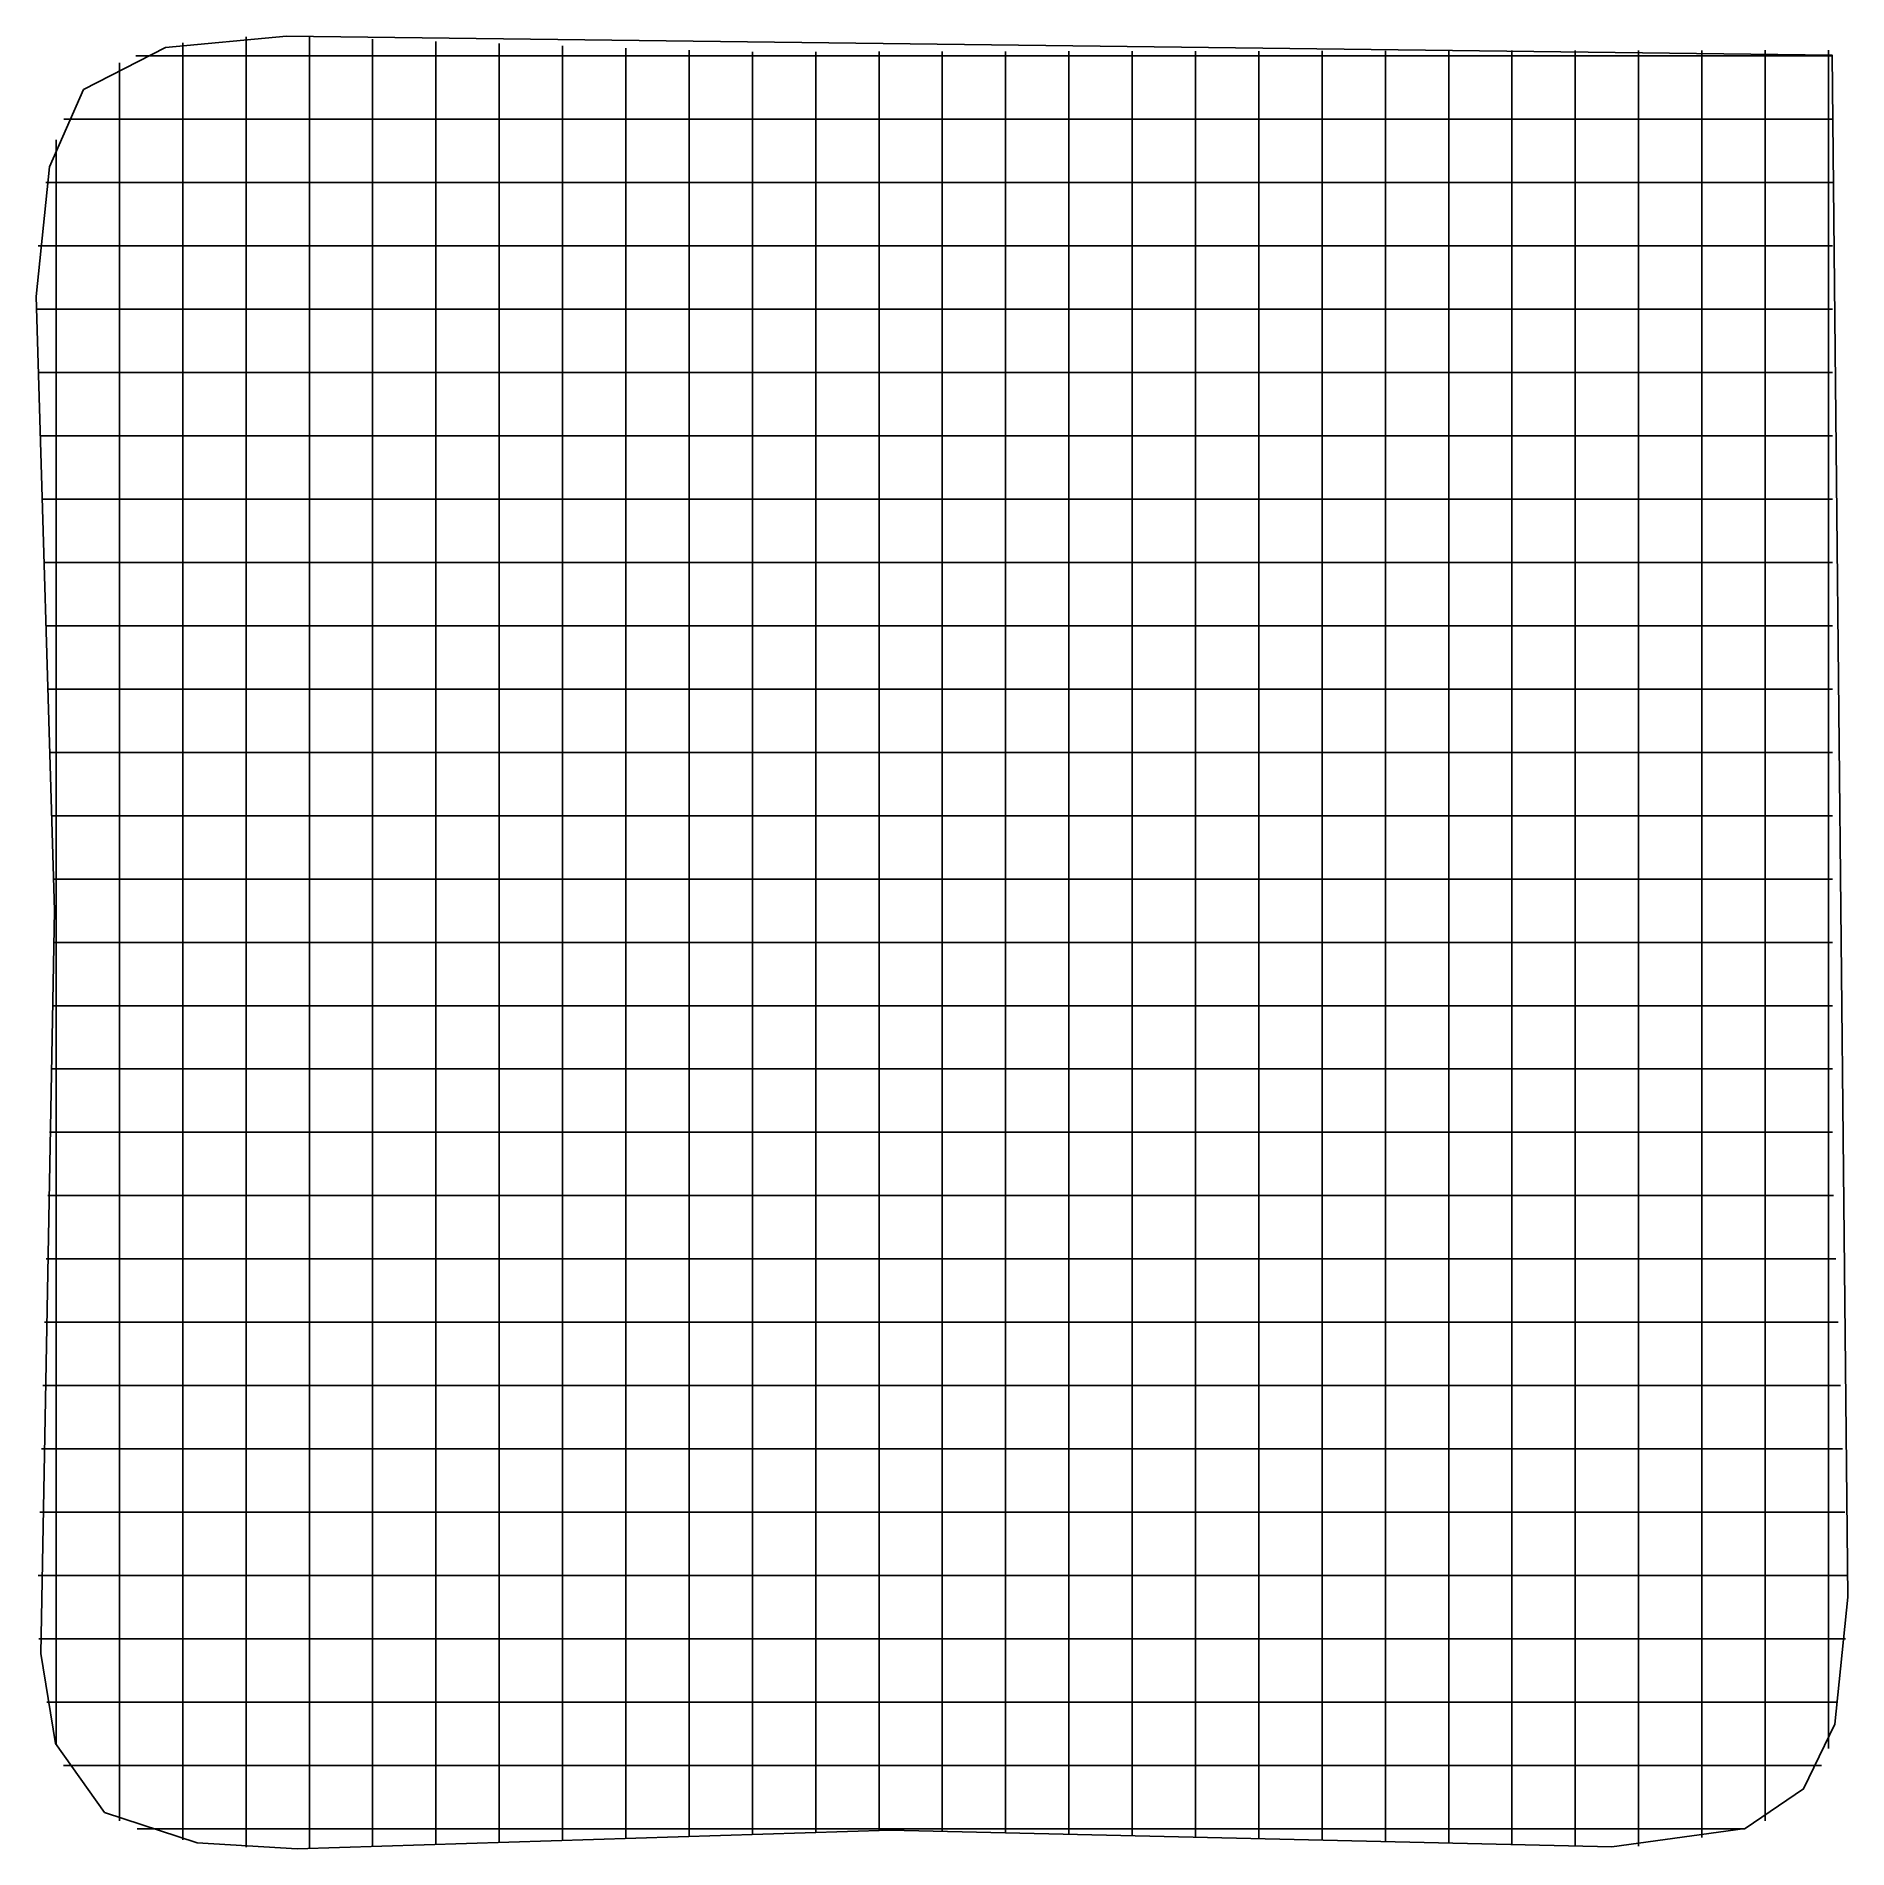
# Model space of a CAD drawing. Header units: metres. Extents: x 0.4 to 14.7, y 0.4 to 14.7.
import ezdxf

# ---------------------------------------------------------------- set-up
doc = ezdxf.new("R2010")
doc.units = ezdxf.units.M

msp = doc.modelspace()

# ---------------------------------------------------------------- linework, layer by layer
for p, q in [((2.093, 14.743), (2.093, 14.744)), ((1.593, 14.449), (1.593, 14.695)), ((2.093, 14.497), (2.093, 14.743)), ((2.593, 14.496), (2.593, 14.742)), ((3.093, 14.478), (3.093, 14.724)), ((3.593, 14.461), (3.593, 14.707)), ((4.093, 14.689), (4.093, 14.69)), ((4.093, 14.443), (4.093, 14.689)), ((4.593, 14.426), (4.593, 14.672)), ((5.093, 14.409), (5.093, 14.655)), ((5.593, 14.391), (5.593, 14.637)), ((6.093, 14.379), (6.093, 14.625)), ((6.593, 14.38), (6.593, 14.626)), ((7.093, 14.381), (7.093, 14.627)), ((7.593, 14.382), (7.593, 14.628)), ((8.093, 14.382), (8.093, 14.628)), ((8.593, 14.383), (8.593, 14.629)), ((9.093, 14.384), (9.093, 14.63)), ((9.593, 14.384), (9.593, 14.63)), ((10.093, 14.385), (10.093, 14.631)), ((10.593, 14.386), (10.593, 14.632)), ((11.093, 14.387), (11.093, 14.633)), ((11.593, 14.387), (11.593, 14.633)), ((12.093, 14.388), (12.093, 14.634)), ((12.593, 14.389), (12.593, 14.635)), ((13.093, 14.635), (13.093, 14.636)), ((13.093, 14.39), (13.093, 14.635)), ((13.593, 14.39), (13.593, 14.636)), ((14.093, 14.391), (14.093, 14.637)), ((14.593, 14.392), (14.593, 14.638)), ((1.093, 14.536), (1.093, 14.537)), ((1.093, 14.29), (1.093, 14.536)), ((1.221, 14.592), (1.467, 14.592)), ((1.221, 14.592), (1.467, 14.592)), ((1.467, 14.592), (1.558, 14.592)), ((1.558, 14.592), (1.612, 14.592)), ((1.612, 14.592), (2.841, 14.592)), ((2.093, 14.245), (2.093, 14.497)), ((2.593, 14.242), (2.593, 14.496)), ((2.841, 14.592), (3.112, 14.592)), ((3.093, 14.231), (3.093, 14.478)), ((3.112, 14.592), (3.358, 14.592)), ((3.358, 14.592), (3.412, 14.592)), ((3.412, 14.592), (4.641, 14.592)), ((3.593, 14.219), (3.593, 14.461)), ((4.641, 14.592), (4.912, 14.592)), ((4.912, 14.592), (5.158, 14.592)), ((5.158, 14.592), (5.212, 14.592)), ((5.212, 14.592), (5.907, 14.592)), ((5.907, 14.592), (6.153, 14.592)), ((6.153, 14.592), (6.424, 14.592)), ((6.424, 14.592), (7.653, 14.592)), ((7.653, 14.592), (7.707, 14.592)), ((7.707, 14.592), (7.953, 14.592)), ((7.953, 14.592), (8.224, 14.592)), ((8.224, 14.592), (9.453, 14.592)), ((9.453, 14.592), (9.507, 14.592)), ((9.507, 14.592), (9.753, 14.592)), ((9.753, 14.592), (10.024, 14.592)), ((10.024, 14.592), (11.253, 14.592)), ((11.253, 14.592), (11.307, 14.592)), ((11.307, 14.592), (11.553, 14.592)), ((11.553, 14.592), (11.824, 14.592)), ((11.824, 14.592), (13.053, 14.592)), ((13.053, 14.592), (13.107, 14.592)), ((13.107, 14.592), (13.353, 14.592)), ((13.353, 14.592), (13.624, 14.592)), ((13.624, 14.592), (14.572, 14.592)), ((14.572, 14.592), (14.626, 14.592)), ((1.593, 14.216), (1.593, 14.449)), ((4.093, 14.207), (4.093, 14.443)), ((4.593, 14.196), (4.593, 14.426)), ((5.093, 14.185), (5.093, 14.409)), ((5.593, 14.174), (5.593, 14.391)), ((6.093, 14.167), (6.093, 14.379)), ((6.593, 14.17), (6.593, 14.38)), ((7.093, 14.174), (7.093, 14.381)), ((7.593, 14.174), (7.593, 14.382)), ((8.093, 14.172), (8.093, 14.382)), ((8.593, 14.17), (8.593, 14.383)), ((9.093, 14.169), (9.093, 14.384)), ((9.593, 14.167), (9.593, 14.384)), ((10.093, 14.166), (10.093, 14.385)), ((10.593, 14.164), (10.593, 14.386)), ((11.093, 14.163), (11.093, 14.387)), ((11.593, 14.161), (11.593, 14.387)), ((12.093, 14.159), (12.093, 14.388)), ((12.593, 14.158), (12.593, 14.389)), ((13.093, 14.159), (13.093, 14.39)), ((13.593, 14.171), (13.593, 14.39)), ((14.093, 14.196), (14.093, 14.391)), ((14.593, 14.3), (14.593, 14.392)), ((1.093, 14.113), (1.093, 14.29)), ((1.593, 12.987), (1.593, 14.216)), ((2.093, 13.016), (2.093, 14.245)), ((2.593, 13.013), (2.593, 14.242)), ((3.093, 13.001), (3.093, 14.231)), ((3.593, 12.99), (3.593, 14.219)), ((4.093, 12.978), (4.093, 14.207)), ((4.593, 12.967), (4.593, 14.196)), ((5.093, 12.956), (5.093, 14.185)), ((5.593, 12.944), (5.593, 14.174)), ((7.093, 12.945), (7.093, 14.174)), ((7.593, 12.944), (7.593, 14.174)), ((8.093, 12.943), (8.093, 14.172)), ((13.593, 12.942), (13.593, 14.171)), ((14.093, 12.967), (14.093, 14.196)), ((14.593, 14.246), (14.593, 14.3)), ((14.593, 13.017), (14.593, 14.246)), ((0.654, 14.092), (0.9, 14.092)), ((0.654, 14.092), (0.9, 14.092)), ((0.9, 14.092), (1.093, 14.092)), ((1.093, 12.884), (1.093, 14.113)), ((1.093, 14.092), (2.322, 14.092)), ((2.322, 14.092), (2.377, 14.092)), ((2.377, 14.092), (2.622, 14.092)), ((2.622, 14.092), (2.893, 14.092)), ((2.893, 14.092), (4.122, 14.092)), ((4.122, 14.092), (4.177, 14.092)), ((4.177, 14.092), (4.422, 14.092)), ((4.422, 14.092), (4.693, 14.092)), ((4.693, 14.092), (5.922, 14.092)), ((5.922, 14.092), (5.977, 14.092)), ((5.977, 14.092), (6.222, 14.092)), ((6.093, 12.938), (6.093, 14.167)), ((6.222, 14.092), (6.493, 14.092)), ((6.493, 14.092), (7.722, 14.092)), ((6.593, 12.941), (6.593, 14.17)), ((7.722, 14.092), (7.777, 14.092)), ((7.777, 14.092), (8.022, 14.092)), ((8.022, 14.092), (8.293, 14.092)), ((8.293, 14.092), (9.522, 14.092)), ((8.593, 12.941), (8.593, 14.17)), ((9.093, 12.94), (9.093, 14.169)), ((9.522, 14.092), (9.577, 14.092)), ((9.577, 14.092), (9.822, 14.092)), ((9.593, 12.938), (9.593, 14.167)), ((9.822, 14.092), (10.093, 14.092)), ((10.093, 12.936), (10.093, 14.166)), ((10.093, 14.092), (11.322, 14.092)), ((10.593, 12.935), (10.593, 14.164)), ((11.093, 12.933), (11.093, 14.163)), ((11.322, 14.092), (11.377, 14.092)), ((11.377, 14.092), (11.622, 14.092)), ((11.593, 12.932), (11.593, 14.161)), ((11.622, 14.092), (11.893, 14.092)), ((11.893, 14.092), (13.122, 14.092)), ((12.093, 12.93), (12.093, 14.159)), ((12.593, 12.929), (12.593, 14.158)), ((13.093, 12.929), (13.093, 14.159)), ((13.122, 14.092), (13.177, 14.092)), ((13.177, 14.092), (13.422, 14.092)), ((13.422, 14.092), (13.693, 14.092)), ((13.693, 14.092), (14.572, 14.092)), ((14.572, 14.092), (14.626, 14.092)), ((0.593, 13.915), (0.593, 13.929)), ((0.593, 13.67), (0.593, 13.915)), ((0.593, 13.399), (0.593, 13.67)), ((0.511, 13.592), (0.757, 13.592)), ((0.511, 13.592), (0.757, 13.592)), ((0.757, 13.592), (0.976, 13.592)), ((0.976, 13.592), (2.205, 13.592)), ((2.205, 13.592), (2.26, 13.592)), ((2.26, 13.592), (2.505, 13.592)), ((2.505, 13.592), (2.776, 13.592)), ((2.776, 13.592), (4.005, 13.592)), ((4.005, 13.592), (4.06, 13.592)), ((4.06, 13.592), (4.305, 13.592)), ((4.305, 13.592), (4.576, 13.592)), ((4.576, 13.592), (5.805, 13.592)), ((5.805, 13.592), (5.86, 13.592)), ((5.86, 13.592), (6.105, 13.592)), ((6.105, 13.592), (6.376, 13.592)), ((6.376, 13.592), (7.605, 13.592)), ((7.605, 13.592), (7.66, 13.592)), ((7.66, 13.592), (7.905, 13.592)), ((7.905, 13.592), (8.176, 13.592)), ((8.176, 13.592), (9.405, 13.592)), ((9.405, 13.592), (9.46, 13.592)), ((9.46, 13.592), (9.705, 13.592)), ((9.705, 13.592), (9.976, 13.592)), ((9.976, 13.592), (11.205, 13.592)), ((11.205, 13.592), (11.26, 13.592)), ((11.26, 13.592), (11.505, 13.592)), ((11.505, 13.592), (11.776, 13.592)), ((11.776, 13.592), (13.005, 13.592)), ((13.005, 13.592), (13.06, 13.592)), ((13.06, 13.592), (13.305, 13.592)), ((13.305, 13.592), (13.576, 13.592)), ((13.576, 13.592), (14.572, 13.592)), ((14.572, 13.592), (14.626, 13.592)), ((0.593, 12.17), (0.593, 13.399)), ((0.451, 13.092), (0.697, 13.092)), ((0.451, 13.092), (0.697, 13.092)), ((0.697, 13.092), (0.927, 13.092)), ((0.927, 13.092), (2.156, 13.092)), ((2.156, 13.092), (2.21, 13.092)), ((2.21, 13.092), (2.456, 13.092)), ((2.456, 13.092), (2.727, 13.092)), ((2.727, 13.092), (3.956, 13.092)), ((3.956, 13.092), (4.01, 13.092)), ((4.01, 13.092), (4.256, 13.092)), ((4.256, 13.092), (4.527, 13.092)), ((4.527, 13.092), (5.756, 13.092)), ((5.756, 13.092), (5.81, 13.092)), ((5.81, 13.092), (6.056, 13.092)), ((6.056, 13.092), (6.327, 13.092)), ((6.327, 13.092), (7.556, 13.092)), ((7.556, 13.092), (7.61, 13.092)), ((7.61, 13.092), (7.856, 13.092)), ((7.856, 13.092), (8.127, 13.092)), ((8.127, 13.092), (9.356, 13.092)), ((9.356, 13.092), (9.41, 13.092)), ((9.41, 13.092), (9.656, 13.092)), ((9.656, 13.092), (9.927, 13.092)), ((9.927, 13.092), (11.156, 13.092)), ((11.156, 13.092), (11.21, 13.092)), ((11.21, 13.092), (11.456, 13.092)), ((11.456, 13.092), (11.727, 13.092)), ((11.727, 13.092), (12.956, 13.092)), ((12.956, 13.092), (13.01, 13.092)), ((13.01, 13.092), (13.256, 13.092)), ((13.256, 13.092), (13.527, 13.092)), ((13.527, 13.092), (14.572, 13.092)), ((14.572, 13.092), (14.626, 13.092)), ((1.093, 12.83), (1.093, 12.884)), ((1.593, 12.933), (1.593, 12.987)), ((1.593, 12.687), (1.593, 12.933)), ((2.093, 12.962), (2.093, 13.016)), ((2.093, 12.716), (2.093, 12.962)), ((2.593, 12.958), (2.593, 13.013)), ((2.593, 12.713), (2.593, 12.958)), ((3.093, 12.947), (3.093, 13.001)), ((3.093, 12.701), (3.093, 12.947)), ((3.593, 12.936), (3.593, 12.99)), ((3.593, 12.69), (3.593, 12.936)), ((4.093, 12.924), (4.093, 12.978)), ((4.093, 12.679), (4.093, 12.924)), ((4.593, 12.913), (4.593, 12.967)), ((4.593, 12.667), (4.593, 12.913)), ((5.093, 12.902), (5.093, 12.956)), ((5.093, 12.656), (5.093, 12.902)), ((5.593, 12.89), (5.593, 12.944)), ((5.593, 12.644), (5.593, 12.89)), ((6.093, 12.883), (6.093, 12.938)), ((6.093, 12.638), (6.093, 12.883)), ((6.593, 12.887), (6.593, 12.941)), ((6.593, 12.641), (6.593, 12.887)), ((7.093, 12.891), (7.093, 12.945)), ((7.093, 12.645), (7.093, 12.891)), ((7.593, 12.89), (7.593, 12.944)), ((7.593, 12.645), (7.593, 12.89)), ((8.093, 12.889), (8.093, 12.943)), ((8.093, 12.643), (8.093, 12.889)), ((8.593, 12.887), (8.593, 12.941)), ((8.593, 12.641), (8.593, 12.887)), ((9.093, 12.886), (9.093, 12.94)), ((9.093, 12.64), (9.093, 12.886)), ((9.593, 12.884), (9.593, 12.938)), ((9.593, 12.638), (9.593, 12.884)), ((10.093, 12.882), (10.093, 12.936)), ((10.593, 12.881), (10.593, 12.935)), ((11.093, 12.879), (11.093, 12.933)), ((11.593, 12.877), (11.593, 12.932)), ((12.093, 12.876), (12.093, 12.93)), ((12.593, 12.875), (12.593, 12.929)), ((13.093, 12.875), (13.093, 12.929)), ((13.593, 12.888), (13.593, 12.942)), ((13.593, 12.642), (13.593, 12.888)), ((14.093, 12.912), (14.093, 12.967)), ((14.093, 12.667), (14.093, 12.912)), ((14.593, 12.746), (14.593, 13.017)), ((1.093, 12.584), (1.093, 12.83)), ((10.093, 12.636), (10.093, 12.882)), ((10.593, 12.635), (10.593, 12.881)), ((11.093, 12.634), (11.093, 12.879)), ((11.593, 12.632), (11.593, 12.877)), ((12.093, 12.63), (12.093, 12.876)), ((12.593, 12.629), (12.593, 12.875)), ((13.093, 12.63), (13.093, 12.875)), ((14.593, 12.5), (14.593, 12.746)), ((1.593, 12.416), (1.593, 12.687)), ((2.093, 12.445), (2.093, 12.716)), ((2.593, 12.442), (2.593, 12.713)), ((3.093, 12.431), (3.093, 12.701)), ((3.593, 12.419), (3.593, 12.69)), ((4.093, 12.407), (4.093, 12.679)), ((4.593, 12.396), (4.593, 12.667)), ((5.093, 12.385), (5.093, 12.656)), ((5.593, 12.374), (5.593, 12.644)), ((6.093, 12.367), (6.093, 12.638)), ((6.593, 12.37), (6.593, 12.641)), ((7.093, 12.374), (7.093, 12.645)), ((7.593, 12.374), (7.593, 12.645)), ((8.093, 12.372), (8.093, 12.643)), ((8.593, 12.37), (8.593, 12.641)), ((9.093, 12.369), (9.093, 12.64)), ((9.593, 12.367), (9.593, 12.638)), ((10.093, 12.366), (10.093, 12.636)), ((10.593, 12.364), (10.593, 12.635)), ((11.093, 12.363), (11.093, 12.634)), ((11.593, 12.361), (11.593, 12.632)), ((12.093, 12.359), (12.093, 12.63)), ((12.593, 12.358), (12.593, 12.629)), ((13.093, 12.359), (13.093, 12.63)), ((13.593, 12.371), (13.593, 12.642)), ((14.093, 12.396), (14.093, 12.667)), ((0.438, 12.592), (0.684, 12.592)), ((0.438, 12.592), (0.684, 12.592)), ((0.684, 12.592), (0.916, 12.592)), ((0.916, 12.592), (2.146, 12.592)), ((1.093, 12.313), (1.093, 12.584)), ((2.146, 12.592), (2.2, 12.592)), ((2.2, 12.592), (2.446, 12.592)), ((2.446, 12.592), (2.716, 12.592)), ((2.716, 12.592), (3.946, 12.592)), ((3.946, 12.592), (4, 12.592)), ((4, 12.592), (4.246, 12.592)), ((4.246, 12.592), (4.516, 12.592)), ((4.516, 12.592), (5.746, 12.592)), ((5.746, 12.592), (5.8, 12.592)), ((5.8, 12.592), (6.046, 12.592)), ((6.046, 12.592), (6.316, 12.592)), ((6.316, 12.592), (7.546, 12.592)), ((7.546, 12.592), (7.6, 12.592)), ((7.6, 12.592), (7.846, 12.592)), ((7.846, 12.592), (8.116, 12.592)), ((8.116, 12.592), (9.346, 12.592)), ((9.346, 12.592), (9.4, 12.592)), ((9.4, 12.592), (9.646, 12.592)), ((9.646, 12.592), (9.916, 12.592)), ((9.916, 12.592), (11.146, 12.592)), ((11.146, 12.592), (11.2, 12.592)), ((11.2, 12.592), (11.446, 12.592)), ((11.446, 12.592), (11.716, 12.592)), ((11.716, 12.592), (12.946, 12.592)), ((12.946, 12.592), (13, 12.592)), ((13, 12.592), (13.246, 12.592)), ((13.246, 12.592), (13.516, 12.592)), ((13.516, 12.592), (14.572, 12.592)), ((14.572, 12.592), (14.626, 12.592)), ((14.593, 12.446), (14.593, 12.5)), ((1.093, 11.084), (1.093, 12.313)), ((1.593, 11.187), (1.593, 12.416)), ((2.093, 11.216), (2.093, 12.445)), ((2.593, 11.213), (2.593, 12.442)), ((3.093, 11.201), (3.093, 12.431)), ((3.593, 11.19), (3.593, 12.419)), ((4.093, 11.178), (4.093, 12.407)), ((4.593, 11.167), (4.593, 12.396)), ((5.093, 11.156), (5.093, 12.385)), ((5.593, 11.144), (5.593, 12.374)), ((6.093, 11.138), (6.093, 12.367)), ((6.593, 11.141), (6.593, 12.37)), ((7.093, 11.145), (7.093, 12.374)), ((7.593, 11.144), (7.593, 12.374)), ((8.093, 11.143), (8.093, 12.372)), ((8.593, 11.141), (8.593, 12.37)), ((9.093, 11.14), (9.093, 12.369)), ((9.593, 11.138), (9.593, 12.367)), ((10.093, 11.136), (10.093, 12.366)), ((10.593, 11.135), (10.593, 12.364)), ((11.093, 11.133), (11.093, 12.363)), ((11.593, 11.132), (11.593, 12.361)), ((12.093, 11.13), (12.093, 12.359)), ((12.593, 11.129), (12.593, 12.358)), ((13.093, 11.129), (13.093, 12.359)), ((13.593, 11.142), (13.593, 12.371)), ((14.093, 11.167), (14.093, 12.396)), ((14.593, 11.217), (14.593, 12.446)), ((0.593, 12.115), (0.593, 12.17)), ((0.453, 12.092), (0.699, 12.092)), ((0.453, 12.092), (0.699, 12.092)), ((0.593, 11.87), (0.593, 12.115)), ((0.699, 12.092), (0.929, 12.092)), ((0.929, 12.092), (2.158, 12.092)), ((2.158, 12.092), (2.212, 12.092)), ((2.212, 12.092), (2.458, 12.092)), ((2.458, 12.092), (2.729, 12.092)), ((2.729, 12.092), (3.958, 12.092)), ((3.958, 12.092), (4.012, 12.092)), ((4.012, 12.092), (4.258, 12.092)), ((4.258, 12.092), (4.529, 12.092)), ((4.529, 12.092), (5.758, 12.092)), ((5.758, 12.092), (5.812, 12.092)), ((5.812, 12.092), (6.058, 12.092)), ((6.058, 12.092), (6.329, 12.092)), ((6.329, 12.092), (7.558, 12.092)), ((7.558, 12.092), (7.612, 12.092)), ((7.612, 12.092), (7.858, 12.092)), ((7.858, 12.092), (8.129, 12.092)), ((8.129, 12.092), (9.358, 12.092)), ((9.358, 12.092), (9.412, 12.092)), ((9.412, 12.092), (9.658, 12.092)), ((9.658, 12.092), (9.929, 12.092)), ((9.929, 12.092), (11.158, 12.092)), ((11.158, 12.092), (11.212, 12.092)), ((11.212, 12.092), (11.458, 12.092)), ((11.458, 12.092), (11.729, 12.092)), ((11.729, 12.092), (12.958, 12.092)), ((12.958, 12.092), (13.012, 12.092)), ((13.012, 12.092), (13.258, 12.092)), ((13.258, 12.092), (13.529, 12.092)), ((13.529, 12.092), (14.572, 12.092)), ((14.572, 12.092), (14.626, 12.092)), ((0.593, 11.599), (0.593, 11.87)), ((0.593, 10.37), (0.593, 11.599)), ((0.468, 11.592), (0.714, 11.592)), ((0.468, 11.592), (0.714, 11.592)), ((0.714, 11.592), (0.941, 11.592)), ((0.941, 11.592), (2.17, 11.592)), ((2.17, 11.592), (2.224, 11.592)), ((2.224, 11.592), (2.47, 11.592)), ((2.47, 11.592), (2.741, 11.592)), ((2.741, 11.592), (3.97, 11.592)), ((3.97, 11.592), (4.024, 11.592)), ((4.024, 11.592), (4.27, 11.592)), ((4.27, 11.592), (4.541, 11.592)), ((4.541, 11.592), (5.77, 11.592)), ((5.77, 11.592), (5.824, 11.592)), ((5.824, 11.592), (6.07, 11.592)), ((6.07, 11.592), (6.341, 11.592)), ((6.341, 11.592), (7.57, 11.592)), ((7.57, 11.592), (7.624, 11.592)), ((7.624, 11.592), (7.87, 11.592)), ((7.87, 11.592), (8.141, 11.592)), ((8.141, 11.592), (9.37, 11.592)), ((9.37, 11.592), (9.424, 11.592)), ((9.424, 11.592), (9.67, 11.592)), ((9.67, 11.592), (9.941, 11.592)), ((9.941, 11.592), (11.17, 11.592)), ((11.17, 11.592), (11.224, 11.592)), ((11.224, 11.592), (11.47, 11.592)), ((11.47, 11.592), (11.741, 11.592)), ((11.741, 11.592), (12.97, 11.592)), ((12.97, 11.592), (13.024, 11.592)), ((13.024, 11.592), (13.27, 11.592)), ((13.27, 11.592), (13.541, 11.592)), ((13.541, 11.592), (14.572, 11.592)), ((14.572, 11.592), (14.626, 11.592)), ((1.593, 11.133), (1.593, 11.187)), ((2.093, 11.162), (2.093, 11.216)), ((2.593, 11.158), (2.593, 11.213)), ((3.093, 11.147), (3.093, 11.201)), ((3.593, 11.136), (3.593, 11.19)), ((4.093, 11.124), (4.093, 11.178)), ((4.593, 11.113), (4.593, 11.167)), ((14.093, 11.112), (14.093, 11.167)), ((14.593, 10.946), (14.593, 11.217)), ((0.484, 11.092), (0.73, 11.092)), ((0.484, 11.092), (0.73, 11.092)), ((0.73, 11.092), (0.954, 11.092)), ((0.954, 11.092), (2.183, 11.092)), ((1.093, 11.03), (1.093, 11.084)), ((1.093, 10.784), (1.093, 11.03)), ((1.593, 10.887), (1.593, 11.133)), ((2.093, 10.916), (2.093, 11.162)), ((2.183, 11.092), (2.237, 11.092)), ((2.237, 11.092), (2.483, 11.092)), ((2.483, 11.092), (2.754, 11.092)), ((2.593, 10.913), (2.593, 11.158)), ((2.754, 11.092), (3.983, 11.092)), ((3.093, 10.901), (3.093, 11.147)), ((3.593, 10.89), (3.593, 11.136)), ((3.983, 11.092), (4.037, 11.092)), ((4.037, 11.092), (4.283, 11.092)), ((4.093, 10.879), (4.093, 11.124)), ((4.283, 11.092), (4.554, 11.092)), ((4.554, 11.092), (5.783, 11.092)), ((4.593, 10.867), (4.593, 11.113)), ((5.093, 11.102), (5.093, 11.156)), ((5.093, 10.856), (5.093, 11.102)), ((5.593, 11.09), (5.593, 11.144)), ((5.593, 10.844), (5.593, 11.09)), ((5.783, 11.092), (5.837, 11.092)), ((5.837, 11.092), (6.083, 11.092)), ((6.083, 11.092), (6.354, 11.092)), ((6.093, 11.083), (6.093, 11.138)), ((6.093, 10.838), (6.093, 11.083)), ((6.354, 11.092), (7.583, 11.092)), ((6.593, 11.087), (6.593, 11.141)), ((6.593, 10.841), (6.593, 11.087)), ((7.093, 11.091), (7.093, 11.145)), ((7.093, 10.845), (7.093, 11.091)), ((7.583, 11.092), (7.637, 11.092)), ((7.593, 11.09), (7.593, 11.144)), ((7.593, 10.845), (7.593, 11.09)), ((7.637, 11.092), (7.883, 11.092)), ((7.883, 11.092), (8.154, 11.092)), ((8.093, 11.089), (8.093, 11.143)), ((8.093, 10.843), (8.093, 11.089)), ((8.154, 11.092), (9.383, 11.092)), ((8.593, 11.087), (8.593, 11.141)), ((8.593, 10.841), (8.593, 11.087)), ((9.093, 11.086), (9.093, 11.14)), ((9.093, 10.84), (9.093, 11.086)), ((9.383, 11.092), (9.437, 11.092)), ((9.437, 11.092), (9.683, 11.092)), ((9.593, 11.084), (9.593, 11.138)), ((9.593, 10.838), (9.593, 11.084)), ((9.683, 11.092), (9.954, 11.092)), ((9.954, 11.092), (11.183, 11.092)), ((10.093, 11.082), (10.093, 11.136)), ((10.093, 10.836), (10.093, 11.082)), ((10.593, 11.081), (10.593, 11.135)), ((10.593, 10.835), (10.593, 11.081)), ((11.093, 11.079), (11.093, 11.133)), ((11.093, 10.834), (11.093, 11.079)), ((11.183, 11.092), (11.237, 11.092)), ((11.237, 11.092), (11.483, 11.092)), ((11.483, 11.092), (11.754, 11.092)), ((11.593, 11.077), (11.593, 11.132)), ((11.593, 10.832), (11.593, 11.077)), ((11.754, 11.092), (12.983, 11.092)), ((12.093, 11.076), (12.093, 11.13)), ((12.093, 10.83), (12.093, 11.076)), ((12.593, 11.075), (12.593, 11.129)), ((12.593, 10.829), (12.593, 11.075)), ((12.983, 11.092), (13.037, 11.092)), ((13.037, 11.092), (13.283, 11.092)), ((13.093, 11.075), (13.093, 11.129)), ((13.093, 10.83), (13.093, 11.075)), ((13.283, 11.092), (13.554, 11.092)), ((13.554, 11.092), (14.572, 11.092)), ((13.593, 11.088), (13.593, 11.142)), ((13.593, 10.842), (13.593, 11.088)), ((14.093, 10.867), (14.093, 11.112)), ((14.572, 11.092), (14.626, 11.092)), ((1.593, 10.616), (1.593, 10.887)), ((2.093, 10.645), (2.093, 10.916)), ((2.593, 10.642), (2.593, 10.913)), ((3.093, 10.631), (3.093, 10.901)), ((3.593, 10.619), (3.593, 10.89)), ((4.093, 10.607), (4.093, 10.879)), ((14.593, 10.7), (14.593, 10.946)), ((1.093, 10.513), (1.093, 10.784)), ((4.593, 10.596), (4.593, 10.867)), ((5.093, 10.585), (5.093, 10.856)), ((5.593, 10.574), (5.593, 10.844)), ((6.093, 10.567), (6.093, 10.838)), ((6.593, 10.57), (6.593, 10.841)), ((7.093, 10.574), (7.093, 10.845)), ((7.593, 10.574), (7.593, 10.845)), ((8.093, 10.572), (8.093, 10.843)), ((8.593, 10.57), (8.593, 10.841)), ((9.093, 10.569), (9.093, 10.84)), ((9.593, 10.567), (9.593, 10.838)), ((10.093, 10.566), (10.093, 10.836)), ((10.593, 10.564), (10.593, 10.835)), ((11.093, 10.563), (11.093, 10.834)), ((11.593, 10.561), (11.593, 10.832)), ((12.093, 10.559), (12.093, 10.83)), ((12.593, 10.558), (12.593, 10.829)), ((13.093, 10.559), (13.093, 10.83)), ((13.593, 10.571), (13.593, 10.842)), ((14.093, 10.596), (14.093, 10.867)), ((1.593, 9.387), (1.593, 10.616)), ((2.093, 9.416), (2.093, 10.645)), ((2.593, 9.413), (2.593, 10.642)), ((3.093, 9.401), (3.093, 10.631)), ((3.593, 9.39), (3.593, 10.619)), ((4.093, 9.378), (4.093, 10.607)), ((4.593, 9.367), (4.593, 10.596)), ((14.093, 9.367), (14.093, 10.596)), ((14.593, 10.646), (14.593, 10.7)), ((14.593, 9.417), (14.593, 10.646)), ((0.499, 10.592), (0.745, 10.592)), ((0.499, 10.592), (0.745, 10.592)), ((0.745, 10.592), (0.966, 10.592)), ((0.966, 10.592), (2.195, 10.592)), ((1.093, 9.284), (1.093, 10.513)), ((2.195, 10.592), (2.25, 10.592)), ((2.25, 10.592), (2.495, 10.592)), ((2.495, 10.592), (2.766, 10.592)), ((2.766, 10.592), (3.995, 10.592)), ((3.995, 10.592), (4.05, 10.592)), ((4.05, 10.592), (4.295, 10.592)), ((4.295, 10.592), (4.566, 10.592)), ((4.566, 10.592), (5.795, 10.592)), ((5.093, 9.356), (5.093, 10.585)), ((5.593, 9.344), (5.593, 10.574)), ((5.795, 10.592), (5.85, 10.592)), ((5.85, 10.592), (6.095, 10.592)), ((6.093, 9.338), (6.093, 10.567)), ((6.095, 10.592), (6.366, 10.592)), ((6.366, 10.592), (7.595, 10.592)), ((6.593, 9.341), (6.593, 10.57)), ((7.093, 9.345), (7.093, 10.574)), ((7.593, 9.344), (7.593, 10.574)), ((7.595, 10.592), (7.65, 10.592)), ((7.65, 10.592), (7.895, 10.592)), ((7.895, 10.592), (8.166, 10.592)), ((8.093, 9.343), (8.093, 10.572)), ((8.166, 10.592), (9.395, 10.592)), ((8.593, 9.341), (8.593, 10.57)), ((9.093, 9.34), (9.093, 10.569)), ((9.395, 10.592), (9.45, 10.592)), ((9.45, 10.592), (9.695, 10.592)), ((9.593, 9.338), (9.593, 10.567)), ((9.695, 10.592), (9.966, 10.592)), ((9.966, 10.592), (11.195, 10.592)), ((10.093, 9.336), (10.093, 10.566)), ((10.593, 9.335), (10.593, 10.564)), ((11.093, 9.333), (11.093, 10.563)), ((11.195, 10.592), (11.25, 10.592)), ((11.25, 10.592), (11.495, 10.592)), ((11.495, 10.592), (11.766, 10.592)), ((11.593, 9.332), (11.593, 10.561)), ((11.766, 10.592), (12.995, 10.592)), ((12.093, 9.33), (12.093, 10.559)), ((12.593, 9.329), (12.593, 10.558)), ((12.995, 10.592), (13.05, 10.592)), ((13.05, 10.592), (13.295, 10.592)), ((13.093, 9.329), (13.093, 10.559)), ((13.295, 10.592), (13.566, 10.592)), ((13.566, 10.592), (14.572, 10.592)), ((13.593, 9.342), (13.593, 10.571)), ((14.572, 10.592), (14.626, 10.592)), ((0.593, 10.315), (0.593, 10.37)), ((0.593, 10.07), (0.593, 10.315)), ((0.514, 10.092), (0.76, 10.092)), ((0.514, 10.092), (0.76, 10.092)), ((0.593, 9.799), (0.593, 10.07)), ((0.76, 10.092), (0.979, 10.092)), ((0.979, 10.092), (2.208, 10.092)), ((2.208, 10.092), (2.262, 10.092)), ((2.262, 10.092), (2.508, 10.092)), ((2.508, 10.092), (2.779, 10.092)), ((2.779, 10.092), (4.008, 10.092)), ((4.008, 10.092), (4.062, 10.092)), ((4.062, 10.092), (4.308, 10.092)), ((4.308, 10.092), (4.579, 10.092)), ((4.579, 10.092), (5.808, 10.092)), ((5.808, 10.092), (5.862, 10.092)), ((5.862, 10.092), (6.108, 10.092)), ((6.108, 10.092), (6.379, 10.092)), ((6.379, 10.092), (7.608, 10.092)), ((7.608, 10.092), (7.662, 10.092)), ((7.662, 10.092), (7.908, 10.092)), ((7.908, 10.092), (8.179, 10.092)), ((8.179, 10.092), (9.408, 10.092)), ((9.408, 10.092), (9.462, 10.092)), ((9.462, 10.092), (9.708, 10.092)), ((9.708, 10.092), (9.979, 10.092)), ((9.979, 10.092), (11.208, 10.092)), ((11.208, 10.092), (11.262, 10.092)), ((11.262, 10.092), (11.508, 10.092)), ((11.508, 10.092), (11.779, 10.092)), ((11.779, 10.092), (13.008, 10.092)), ((13.008, 10.092), (13.062, 10.092)), ((13.062, 10.092), (13.308, 10.092)), ((13.308, 10.092), (13.579, 10.092)), ((13.579, 10.092), (14.572, 10.092)), ((14.572, 10.092), (14.626, 10.092)), ((0.593, 8.57), (0.593, 9.799)), ((0.529, 9.592), (0.775, 9.592)), ((0.529, 9.592), (0.775, 9.592)), ((0.775, 9.592), (0.991, 9.592)), ((0.991, 9.592), (2.221, 9.592)), ((2.221, 9.592), (2.275, 9.592)), ((2.275, 9.592), (2.52, 9.592)), ((2.52, 9.592), (2.791, 9.592)), ((2.791, 9.592), (4.021, 9.592)), ((4.021, 9.592), (4.075, 9.592)), ((4.075, 9.592), (4.32, 9.592)), ((4.32, 9.592), (4.591, 9.592)), ((4.591, 9.592), (5.821, 9.592)), ((5.821, 9.592), (5.875, 9.592)), ((5.875, 9.592), (6.12, 9.592)), ((6.12, 9.592), (6.391, 9.592)), ((6.391, 9.592), (7.621, 9.592)), ((7.621, 9.592), (7.675, 9.592)), ((7.675, 9.592), (7.92, 9.592)), ((7.92, 9.592), (8.191, 9.592)), ((8.191, 9.592), (9.421, 9.592)), ((9.421, 9.592), (9.475, 9.592)), ((9.475, 9.592), (9.72, 9.592)), ((9.72, 9.592), (9.991, 9.592)), ((9.991, 9.592), (11.221, 9.592)), ((11.221, 9.592), (11.275, 9.592)), ((11.275, 9.592), (11.52, 9.592)), ((11.52, 9.592), (11.791, 9.592)), ((11.791, 9.592), (13.021, 9.592)), ((13.021, 9.592), (13.075, 9.592)), ((13.075, 9.592), (13.32, 9.592)), ((13.32, 9.592), (13.591, 9.592)), ((13.591, 9.592), (14.572, 9.592)), ((14.572, 9.592), (14.626, 9.592)), ((1.593, 9.333), (1.593, 9.387)), ((1.593, 9.087), (1.593, 9.333)), ((2.093, 9.362), (2.093, 9.416)), ((2.093, 9.116), (2.093, 9.362)), ((2.593, 9.358), (2.593, 9.413)), ((2.593, 9.113), (2.593, 9.358)), ((3.093, 9.347), (3.093, 9.401)), ((3.093, 9.101), (3.093, 9.347)), ((3.593, 9.336), (3.593, 9.39)), ((3.593, 9.09), (3.593, 9.336)), ((4.093, 9.324), (4.093, 9.378)), ((4.093, 9.079), (4.093, 9.324)), ((4.593, 9.313), (4.593, 9.367)), ((4.593, 9.067), (4.593, 9.313)), ((5.093, 9.302), (5.093, 9.356)), ((5.593, 9.29), (5.593, 9.344)), ((6.093, 9.283), (6.093, 9.338)), ((6.593, 9.287), (6.593, 9.341)), ((7.093, 9.291), (7.093, 9.345)), ((7.593, 9.29), (7.593, 9.344)), ((8.093, 9.289), (8.093, 9.343)), ((8.593, 9.287), (8.593, 9.341)), ((9.093, 9.286), (9.093, 9.34)), ((9.593, 9.284), (9.593, 9.338)), ((10.093, 9.282), (10.093, 9.336)), ((10.593, 9.281), (10.593, 9.335)), ((11.093, 9.279), (11.093, 9.333)), ((11.593, 9.277), (11.593, 9.332)), ((12.093, 9.276), (12.093, 9.33)), ((12.593, 9.275), (12.593, 9.329)), ((13.093, 9.275), (13.093, 9.329)), ((13.593, 9.288), (13.593, 9.342)), ((14.093, 9.312), (14.093, 9.367)), ((14.093, 9.067), (14.093, 9.312)), ((14.593, 9.146), (14.593, 9.417)), ((1.093, 9.23), (1.093, 9.284)), ((1.093, 8.984), (1.093, 9.23)), ((5.093, 9.056), (5.093, 9.302)), ((5.593, 9.044), (5.593, 9.29)), ((6.093, 9.038), (6.093, 9.283)), ((6.593, 9.041), (6.593, 9.287)), ((7.093, 9.045), (7.093, 9.291)), ((7.593, 9.045), (7.593, 9.29)), ((8.093, 9.043), (8.093, 9.289)), ((8.593, 9.041), (8.593, 9.287)), ((9.093, 9.04), (9.093, 9.286)), ((9.593, 9.038), (9.593, 9.284)), ((10.093, 9.036), (10.093, 9.282)), ((10.593, 9.035), (10.593, 9.281)), ((11.093, 9.034), (11.093, 9.279)), ((11.593, 9.032), (11.593, 9.277)), ((12.093, 9.03), (12.093, 9.276)), ((12.593, 9.029), (12.593, 9.275)), ((13.093, 9.03), (13.093, 9.275)), ((13.593, 9.042), (13.593, 9.288)), ((0.545, 9.092), (0.791, 9.092)), ((0.545, 9.092), (0.791, 9.092)), ((0.791, 9.092), (1.004, 9.092)), ((1.004, 9.092), (2.233, 9.092)), ((1.593, 8.816), (1.593, 9.087)), ((2.093, 8.845), (2.093, 9.116)), ((2.233, 9.092), (2.287, 9.092)), ((2.287, 9.092), (2.533, 9.092)), ((2.533, 9.092), (2.804, 9.092)), ((2.593, 8.842), (2.593, 9.113)), ((2.804, 9.092), (4.033, 9.092)), ((3.093, 8.831), (3.093, 9.101)), ((3.593, 8.819), (3.593, 9.09)), ((4.033, 9.092), (4.087, 9.092)), ((4.087, 9.092), (4.333, 9.092)), ((4.093, 8.807), (4.093, 9.079)), ((4.333, 9.092), (4.604, 9.092)), ((4.593, 8.796), (4.593, 9.067)), ((4.604, 9.092), (5.833, 9.092)), ((5.093, 8.785), (5.093, 9.056)), ((5.593, 8.774), (5.593, 9.044)), ((5.833, 9.092), (5.887, 9.092)), ((5.887, 9.092), (6.133, 9.092)), ((6.093, 8.767), (6.093, 9.038)), ((6.133, 9.092), (6.404, 9.092)), ((6.404, 9.092), (7.633, 9.092)), ((6.593, 8.77), (6.593, 9.041)), ((7.093, 8.774), (7.093, 9.045)), ((7.593, 8.774), (7.593, 9.045)), ((7.633, 9.092), (7.687, 9.092)), ((7.687, 9.092), (7.933, 9.092)), ((7.933, 9.092), (8.204, 9.092)), ((8.093, 8.772), (8.093, 9.043)), ((8.204, 9.092), (9.433, 9.092)), ((8.593, 8.77), (8.593, 9.041)), ((9.093, 8.769), (9.093, 9.04)), ((9.433, 9.092), (9.487, 9.092)), ((9.487, 9.092), (9.733, 9.092)), ((9.593, 8.767), (9.593, 9.038)), ((9.733, 9.092), (10.004, 9.092)), ((10.004, 9.092), (11.233, 9.092)), ((10.093, 8.766), (10.093, 9.036)), ((10.593, 8.764), (10.593, 9.035)), ((11.093, 8.763), (11.093, 9.034)), ((11.233, 9.092), (11.287, 9.092)), ((11.287, 9.092), (11.533, 9.092)), ((11.533, 9.092), (11.804, 9.092)), ((11.593, 8.761), (11.593, 9.032)), ((11.804, 9.092), (13.033, 9.092)), ((12.093, 8.759), (12.093, 9.03)), ((12.593, 8.758), (12.593, 9.029)), ((13.033, 9.092), (13.087, 9.092)), ((13.087, 9.092), (13.333, 9.092)), ((13.093, 8.759), (13.093, 9.03)), ((13.333, 9.092), (13.604, 9.092)), ((13.593, 8.771), (13.593, 9.042)), ((13.604, 9.092), (14.572, 9.092)), ((14.093, 8.796), (14.093, 9.067)), ((14.572, 9.092), (14.626, 9.092)), ((14.593, 8.9), (14.593, 9.146)), ((1.093, 8.713), (1.093, 8.984)), ((14.593, 8.846), (14.593, 8.9)), ((1.593, 7.587), (1.593, 8.816)), ((2.093, 7.616), (2.093, 8.845)), ((2.593, 7.613), (2.593, 8.842)), ((3.093, 7.601), (3.093, 8.831)), ((3.593, 7.59), (3.593, 8.819)), ((4.093, 7.578), (4.093, 8.807)), ((4.593, 7.567), (4.593, 8.796)), ((5.093, 7.556), (5.093, 8.785)), ((5.593, 7.544), (5.593, 8.774)), ((6.093, 7.538), (6.093, 8.767)), ((6.593, 7.541), (6.593, 8.77)), ((7.093, 7.545), (7.093, 8.774)), ((7.593, 7.544), (7.593, 8.774)), ((8.093, 7.543), (8.093, 8.772)), ((8.593, 7.541), (8.593, 8.77)), ((9.093, 7.54), (9.093, 8.769)), ((9.593, 7.538), (9.593, 8.767)), ((10.093, 7.536), (10.093, 8.766)), ((10.593, 7.535), (10.593, 8.764)), ((11.093, 7.533), (11.093, 8.763)), ((11.593, 7.532), (11.593, 8.761)), ((12.093, 7.53), (12.093, 8.759)), ((12.593, 7.529), (12.593, 8.758)), ((13.093, 7.529), (13.093, 8.759)), ((13.593, 7.542), (13.593, 8.771)), ((14.093, 7.567), (14.093, 8.796)), ((14.593, 7.617), (14.593, 8.846)), ((0.56, 8.592), (0.806, 8.592)), ((0.56, 8.592), (0.806, 8.592)), ((0.806, 8.592), (1.016, 8.592)), ((1.016, 8.592), (2.245, 8.592)), ((1.093, 7.484), (1.093, 8.713)), ((2.245, 8.592), (2.3, 8.592)), ((2.3, 8.592), (2.545, 8.592)), ((2.545, 8.592), (2.816, 8.592)), ((2.816, 8.592), (4.045, 8.592)), ((4.045, 8.592), (4.1, 8.592)), ((4.1, 8.592), (4.345, 8.592)), ((4.345, 8.592), (4.616, 8.592)), ((4.616, 8.592), (5.845, 8.592)), ((5.845, 8.592), (5.9, 8.592)), ((5.9, 8.592), (6.145, 8.592)), ((6.145, 8.592), (6.416, 8.592)), ((6.416, 8.592), (7.645, 8.592)), ((7.645, 8.592), (7.7, 8.592)), ((7.7, 8.592), (7.945, 8.592)), ((7.945, 8.592), (8.216, 8.592)), ((8.216, 8.592), (9.445, 8.592)), ((9.445, 8.592), (9.5, 8.592)), ((9.5, 8.592), (9.745, 8.592)), ((9.745, 8.592), (10.016, 8.592)), ((10.016, 8.592), (11.245, 8.592)), ((11.245, 8.592), (11.3, 8.592)), ((11.3, 8.592), (11.545, 8.592)), ((11.545, 8.592), (11.816, 8.592)), ((11.816, 8.592), (13.045, 8.592)), ((13.045, 8.592), (13.1, 8.592)), ((13.1, 8.592), (13.345, 8.592)), ((13.345, 8.592), (13.616, 8.592)), ((13.616, 8.592), (14.572, 8.592)), ((14.572, 8.592), (14.626, 8.592)), ((0.593, 8.515), (0.593, 8.57)), ((0.593, 8.27), (0.593, 8.515)), ((0.593, 7.999), (0.593, 8.27)), ((0.575, 8.092), (0.821, 8.092)), ((0.575, 8.092), (0.821, 8.092)), ((0.821, 8.092), (1.029, 8.092)), ((1.029, 8.092), (2.259, 8.092)), ((2.259, 8.092), (2.313, 8.092)), ((2.313, 8.092), (2.558, 8.092)), ((2.558, 8.092), (2.829, 8.092)), ((2.829, 8.092), (4.059, 8.092)), ((4.059, 8.092), (4.113, 8.092)), ((4.113, 8.092), (4.358, 8.092)), ((4.358, 8.092), (4.629, 8.092)), ((4.629, 8.092), (5.859, 8.092)), ((5.859, 8.092), (5.913, 8.092)), ((5.913, 8.092), (6.158, 8.092)), ((6.158, 8.092), (6.429, 8.092)), ((6.429, 8.092), (7.659, 8.092)), ((7.659, 8.092), (7.713, 8.092)), ((7.713, 8.092), (7.958, 8.092)), ((7.958, 8.092), (8.229, 8.092)), ((8.229, 8.092), (9.459, 8.092)), ((9.459, 8.092), (9.513, 8.092)), ((9.513, 8.092), (9.758, 8.092)), ((9.758, 8.092), (10.029, 8.092)), ((10.029, 8.092), (11.259, 8.092)), ((11.259, 8.092), (11.313, 8.092)), ((11.313, 8.092), (11.558, 8.092)), ((11.558, 8.092), (11.829, 8.092)), ((11.829, 8.092), (13.059, 8.092)), ((13.059, 8.092), (13.113, 8.092)), ((13.113, 8.092), (13.358, 8.092)), ((13.358, 8.092), (13.629, 8.092)), ((13.629, 8.092), (14.572, 8.092)), ((14.572, 8.092), (14.626, 8.092)), ((0.593, 6.77), (0.593, 7.999)), ((0.576, 7.592), (0.577, 7.592)), ((0.576, 7.592), (0.577, 7.592)), ((0.577, 7.592), (0.822, 7.592)), ((0.822, 7.592), (1.03, 7.592)), ((1.03, 7.592), (2.259, 7.592)), ((1.593, 7.533), (1.593, 7.587)), ((2.093, 7.562), (2.093, 7.616)), ((2.259, 7.592), (2.314, 7.592)), ((2.314, 7.592), (2.559, 7.592)), ((2.559, 7.592), (2.83, 7.592)), ((2.593, 7.558), (2.593, 7.613)), ((2.83, 7.592), (4.059, 7.592)), ((3.093, 7.547), (3.093, 7.601)), ((3.593, 7.536), (3.593, 7.59)), ((4.059, 7.592), (4.114, 7.592)), ((4.114, 7.592), (4.359, 7.592)), ((4.359, 7.592), (4.63, 7.592)), ((4.63, 7.592), (5.859, 7.592)), ((5.859, 7.592), (5.914, 7.592)), ((5.914, 7.592), (6.159, 7.592)), ((6.159, 7.592), (6.43, 7.592)), ((6.43, 7.592), (7.659, 7.592)), ((7.659, 7.592), (7.714, 7.592)), ((7.714, 7.592), (7.959, 7.592)), ((7.959, 7.592), (8.23, 7.592)), ((8.23, 7.592), (9.459, 7.592)), ((9.459, 7.592), (9.514, 7.592)), ((9.514, 7.592), (9.759, 7.592)), ((9.759, 7.592), (10.03, 7.592)), ((10.03, 7.592), (11.259, 7.592)), ((11.259, 7.592), (11.314, 7.592)), ((11.314, 7.592), (11.559, 7.592)), ((11.559, 7.592), (11.83, 7.592)), ((11.83, 7.592), (13.059, 7.592)), ((13.059, 7.592), (13.114, 7.592)), ((13.114, 7.592), (13.359, 7.592)), ((13.359, 7.592), (13.63, 7.592)), ((13.63, 7.592), (14.572, 7.592)), ((14.572, 7.592), (14.626, 7.592)), ((14.593, 7.346), (14.593, 7.617)), ((1.093, 7.43), (1.093, 7.484)), ((1.593, 7.287), (1.593, 7.533)), ((2.093, 7.316), (2.093, 7.562)), ((2.593, 7.313), (2.593, 7.558)), ((3.093, 7.301), (3.093, 7.547)), ((3.593, 7.29), (3.593, 7.536)), ((4.093, 7.524), (4.093, 7.578)), ((4.093, 7.279), (4.093, 7.524)), ((4.593, 7.513), (4.593, 7.567)), ((4.593, 7.267), (4.593, 7.513)), ((5.093, 7.502), (5.093, 7.556)), ((5.093, 7.256), (5.093, 7.502)), ((5.593, 7.49), (5.593, 7.544)), ((5.593, 7.244), (5.593, 7.49)), ((6.093, 7.483), (6.093, 7.538)), ((6.093, 7.238), (6.093, 7.483)), ((6.593, 7.487), (6.593, 7.541)), ((6.593, 7.241), (6.593, 7.487)), ((7.093, 7.491), (7.093, 7.545)), ((7.093, 7.245), (7.093, 7.491)), ((7.593, 7.49), (7.593, 7.544)), ((7.593, 7.245), (7.593, 7.49)), ((8.093, 7.489), (8.093, 7.543)), ((8.093, 7.243), (8.093, 7.489)), ((8.593, 7.487), (8.593, 7.541)), ((8.593, 7.241), (8.593, 7.487)), ((9.093, 7.486), (9.093, 7.54)), ((9.093, 7.24), (9.093, 7.486)), ((9.593, 7.484), (9.593, 7.538)), ((9.593, 7.238), (9.593, 7.484)), ((10.093, 7.482), (10.093, 7.536)), ((10.093, 7.236), (10.093, 7.482)), ((10.593, 7.481), (10.593, 7.535)), ((10.593, 7.235), (10.593, 7.481)), ((11.093, 7.479), (11.093, 7.533)), ((11.093, 7.234), (11.093, 7.479)), ((11.593, 7.477), (11.593, 7.532)), ((11.593, 7.232), (11.593, 7.477)), ((12.093, 7.476), (12.093, 7.53)), ((12.093, 7.23), (12.093, 7.476)), ((12.593, 7.475), (12.593, 7.529)), ((12.593, 7.229), (12.593, 7.475)), ((13.093, 7.475), (13.093, 7.529)), ((13.093, 7.23), (13.093, 7.475)), ((13.593, 7.488), (13.593, 7.542)), ((13.593, 7.242), (13.593, 7.488)), ((14.093, 7.512), (14.093, 7.567)), ((14.093, 7.267), (14.093, 7.512)), ((1.093, 7.184), (1.093, 7.43)), ((2.093, 7.045), (2.093, 7.316)), ((2.593, 7.042), (2.593, 7.313)), ((3.093, 7.031), (3.093, 7.301)), ((14.593, 7.1), (14.593, 7.346)), ((1.093, 6.913), (1.093, 7.184)), ((1.593, 7.016), (1.593, 7.287)), ((3.593, 7.019), (3.593, 7.29)), ((4.093, 7.007), (4.093, 7.279)), ((4.593, 6.996), (4.593, 7.267)), ((5.093, 6.985), (5.093, 7.256)), ((5.593, 6.974), (5.593, 7.244)), ((6.093, 6.967), (6.093, 7.238)), ((6.593, 6.97), (6.593, 7.241)), ((7.093, 6.974), (7.093, 7.245)), ((7.593, 6.974), (7.593, 7.245)), ((8.093, 6.972), (8.093, 7.243)), ((8.593, 6.97), (8.593, 7.241)), ((9.093, 6.969), (9.093, 7.24)), ((9.593, 6.967), (9.593, 7.238)), ((10.093, 6.966), (10.093, 7.236)), ((10.593, 6.964), (10.593, 7.235)), ((11.093, 6.963), (11.093, 7.234)), ((11.593, 6.961), (11.593, 7.232)), ((12.093, 6.959), (12.093, 7.23)), ((12.593, 6.958), (12.593, 7.229)), ((13.093, 6.959), (13.093, 7.23)), ((13.593, 6.971), (13.593, 7.242)), ((14.093, 6.996), (14.093, 7.267)), ((0.564, 7.092), (0.81, 7.092)), ((0.564, 7.092), (0.81, 7.092)), ((0.81, 7.092), (1.02, 7.092)), ((1.02, 7.092), (2.249, 7.092)), ((1.593, 5.787), (1.593, 7.016)), ((2.093, 5.816), (2.093, 7.045)), ((2.249, 7.092), (2.303, 7.092)), ((2.303, 7.092), (2.549, 7.092)), ((2.549, 7.092), (2.82, 7.092)), ((2.593, 5.813), (2.593, 7.042)), ((2.82, 7.092), (4.049, 7.092)), ((3.093, 5.801), (3.093, 7.031)), ((3.593, 5.79), (3.593, 7.019)), ((4.049, 7.092), (4.103, 7.092)), ((4.103, 7.092), (4.349, 7.092)), ((4.349, 7.092), (4.62, 7.092)), ((4.62, 7.092), (5.849, 7.092)), ((5.849, 7.092), (5.903, 7.092)), ((5.903, 7.092), (6.149, 7.092)), ((6.149, 7.092), (6.42, 7.092)), ((6.42, 7.092), (7.649, 7.092)), ((7.649, 7.092), (7.703, 7.092)), ((7.703, 7.092), (7.949, 7.092)), ((7.949, 7.092), (8.22, 7.092)), ((8.22, 7.092), (9.449, 7.092)), ((9.449, 7.092), (9.503, 7.092)), ((9.503, 7.092), (9.749, 7.092)), ((9.749, 7.092), (10.02, 7.092)), ((10.02, 7.092), (11.249, 7.092)), ((11.249, 7.092), (11.303, 7.092)), ((11.303, 7.092), (11.549, 7.092)), ((11.549, 7.092), (11.82, 7.092)), ((11.82, 7.092), (13.049, 7.092)), ((13.049, 7.092), (13.103, 7.092)), ((13.103, 7.092), (13.349, 7.092)), ((13.349, 7.092), (13.62, 7.092)), ((13.62, 7.092), (14.572, 7.092)), ((14.572, 7.092), (14.626, 7.092)), ((14.593, 7.046), (14.593, 7.1)), ((14.593, 5.817), (14.593, 7.046)), ((1.093, 5.684), (1.093, 6.913)), ((4.093, 5.778), (4.093, 7.007)), ((4.593, 5.767), (4.593, 6.996)), ((5.093, 5.756), (5.093, 6.985)), ((5.593, 5.744), (5.593, 6.974)), ((6.093, 5.738), (6.093, 6.967)), ((6.593, 5.741), (6.593, 6.97)), ((7.093, 5.745), (7.093, 6.974)), ((7.593, 5.744), (7.593, 6.974)), ((8.093, 5.743), (8.093, 6.972)), ((8.593, 5.741), (8.593, 6.97)), ((9.093, 5.74), (9.093, 6.969)), ((9.593, 5.738), (9.593, 6.967)), ((10.093, 5.736), (10.093, 6.966)), ((10.593, 5.735), (10.593, 6.964)), ((11.093, 5.733), (11.093, 6.963)), ((11.593, 5.732), (11.593, 6.961)), ((12.093, 5.73), (12.093, 6.959)), ((12.593, 5.729), (12.593, 6.958)), ((13.093, 5.729), (13.093, 6.959)), ((13.593, 5.742), (13.593, 6.971)), ((14.093, 5.767), (14.093, 6.996)), ((0.593, 6.715), (0.593, 6.77)), ((0.551, 6.592), (0.797, 6.592)), ((0.551, 6.592), (0.797, 6.592)), ((0.593, 6.47), (0.593, 6.715)), ((0.797, 6.592), (1.009, 6.592)), ((1.009, 6.592), (2.238, 6.592)), ((2.238, 6.592), (2.292, 6.592)), ((2.292, 6.592), (2.538, 6.592)), ((2.538, 6.592), (2.809, 6.592)), ((2.809, 6.592), (4.038, 6.592)), ((4.038, 6.592), (4.092, 6.592)), ((4.092, 6.592), (4.338, 6.592)), ((4.338, 6.592), (4.609, 6.592)), ((4.609, 6.592), (5.838, 6.592)), ((5.838, 6.592), (5.892, 6.592)), ((5.892, 6.592), (6.138, 6.592)), ((6.138, 6.592), (6.409, 6.592)), ((6.409, 6.592), (7.638, 6.592)), ((7.638, 6.592), (7.692, 6.592)), ((7.692, 6.592), (7.938, 6.592)), ((7.938, 6.592), (8.209, 6.592)), ((8.209, 6.592), (9.438, 6.592)), ((9.438, 6.592), (9.492, 6.592)), ((9.492, 6.592), (9.738, 6.592)), ((9.738, 6.592), (10.009, 6.592)), ((10.009, 6.592), (11.238, 6.592)), ((11.238, 6.592), (11.292, 6.592)), ((11.292, 6.592), (11.538, 6.592)), ((11.538, 6.592), (11.809, 6.592)), ((11.809, 6.592), (13.038, 6.592)), ((13.038, 6.592), (13.092, 6.592)), ((13.092, 6.592), (13.338, 6.592)), ((13.338, 6.592), (13.609, 6.592)), ((13.609, 6.592), (14.572, 6.592)), ((14.572, 6.592), (14.626, 6.592)), ((0.593, 6.199), (0.593, 6.47)), ((0.593, 4.97), (0.593, 6.199)), ((0.539, 6.092), (0.785, 6.092)), ((0.539, 6.092), (0.785, 6.092)), ((0.785, 6.092), (0.999, 6.092)), ((0.999, 6.092), (2.228, 6.092)), ((2.228, 6.092), (2.282, 6.092)), ((2.282, 6.092), (2.528, 6.092)), ((2.528, 6.092), (2.799, 6.092)), ((2.799, 6.092), (4.028, 6.092)), ((4.028, 6.092), (4.082, 6.092)), ((4.082, 6.092), (4.328, 6.092)), ((4.328, 6.092), (4.599, 6.092)), ((4.599, 6.092), (5.828, 6.092)), ((5.828, 6.092), (5.882, 6.092)), ((5.882, 6.092), (6.128, 6.092)), ((6.128, 6.092), (6.399, 6.092)), ((6.399, 6.092), (7.628, 6.092)), ((7.628, 6.092), (7.682, 6.092)), ((7.682, 6.092), (7.928, 6.092)), ((7.928, 6.092), (8.199, 6.092)), ((8.199, 6.092), (9.428, 6.092)), ((9.428, 6.092), (9.482, 6.092)), ((9.482, 6.092), (9.728, 6.092)), ((9.728, 6.092), (9.999, 6.092)), ((9.999, 6.092), (11.228, 6.092)), ((11.228, 6.092), (11.282, 6.092)), ((11.282, 6.092), (11.528, 6.092)), ((11.528, 6.092), (11.799, 6.092)), ((11.799, 6.092), (13.028, 6.092)), ((13.028, 6.092), (13.082, 6.092)), ((13.082, 6.092), (13.328, 6.092)), ((13.328, 6.092), (13.599, 6.092)), ((13.599, 6.092), (14.572, 6.092)), ((14.572, 6.092), (14.626, 6.092)), ((1.593, 5.733), (1.593, 5.787)), ((1.593, 5.487), (1.593, 5.733)), ((2.093, 5.762), (2.093, 5.816)), ((2.093, 5.516), (2.093, 5.762)), ((2.593, 5.758), (2.593, 5.813)), ((2.593, 5.513), (2.593, 5.758)), ((3.093, 5.747), (3.093, 5.801)), ((3.093, 5.501), (3.093, 5.747)), ((3.593, 5.736), (3.593, 5.79)), ((3.593, 5.49), (3.593, 5.736)), ((4.093, 5.724), (4.093, 5.778)), ((4.593, 5.713), (4.593, 5.767)), ((5.093, 5.702), (5.093, 5.756)), ((5.593, 5.69), (5.593, 5.744)), ((6.093, 5.683), (6.093, 5.738)), ((6.593, 5.687), (6.593, 5.741)), ((7.093, 5.691), (7.093, 5.745)), ((7.593, 5.69), (7.593, 5.744)), ((8.093, 5.689), (8.093, 5.743)), ((8.593, 5.687), (8.593, 5.741)), ((9.093, 5.686), (9.093, 5.74)), ((9.593, 5.684), (9.593, 5.738)), ((10.093, 5.682), (10.093, 5.736)), ((10.593, 5.681), (10.593, 5.735)), ((11.093, 5.679), (11.093, 5.733)), ((11.593, 5.677), (11.593, 5.732)), ((12.093, 5.676), (12.093, 5.73)), ((12.593, 5.675), (12.593, 5.729)), ((13.093, 5.675), (13.093, 5.729)), ((13.593, 5.688), (13.593, 5.742)), ((14.093, 5.712), (14.093, 5.767)), ((14.593, 5.546), (14.593, 5.817)), ((0.526, 5.592), (0.772, 5.592)), ((0.526, 5.592), (0.772, 5.592)), ((0.772, 5.592), (0.99, 5.592)), ((0.99, 5.592), (2.219, 5.592)), ((1.093, 5.63), (1.093, 5.684)), ((1.093, 5.384), (1.093, 5.63)), ((2.219, 5.592), (2.273, 5.592)), ((2.273, 5.592), (2.519, 5.592)), ((2.519, 5.592), (2.79, 5.592)), ((2.79, 5.592), (4.019, 5.592)), ((4.019, 5.592), (4.073, 5.592)), ((4.073, 5.592), (4.319, 5.592)), ((4.093, 5.479), (4.093, 5.724)), ((4.319, 5.592), (4.59, 5.592)), ((4.59, 5.592), (5.819, 5.592)), ((4.593, 5.467), (4.593, 5.713)), ((5.093, 5.456), (5.093, 5.702)), ((5.593, 5.444), (5.593, 5.69)), ((5.819, 5.592), (5.873, 5.592)), ((5.873, 5.592), (6.119, 5.592)), ((6.093, 5.438), (6.093, 5.683)), ((6.119, 5.592), (6.39, 5.592)), ((6.39, 5.592), (7.619, 5.592)), ((6.593, 5.441), (6.593, 5.687)), ((7.093, 5.445), (7.093, 5.691)), ((7.593, 5.445), (7.593, 5.69)), ((7.619, 5.592), (7.673, 5.592)), ((7.673, 5.592), (7.919, 5.592)), ((7.919, 5.592), (8.19, 5.592)), ((8.093, 5.443), (8.093, 5.689)), ((8.19, 5.592), (9.419, 5.592)), ((8.593, 5.441), (8.593, 5.687)), ((9.093, 5.44), (9.093, 5.686)), ((9.419, 5.592), (9.473, 5.592)), ((9.473, 5.592), (9.719, 5.592)), ((9.593, 5.438), (9.593, 5.684)), ((9.719, 5.592), (9.99, 5.592)), ((9.99, 5.592), (11.219, 5.592)), ((10.093, 5.436), (10.093, 5.682)), ((10.593, 5.435), (10.593, 5.681)), ((11.093, 5.434), (11.093, 5.679)), ((11.219, 5.592), (11.273, 5.592)), ((11.273, 5.592), (11.519, 5.592)), ((11.519, 5.592), (11.79, 5.592)), ((11.593, 5.432), (11.593, 5.677)), ((11.79, 5.592), (13.019, 5.592)), ((12.093, 5.43), (12.093, 5.676)), ((12.593, 5.429), (12.593, 5.675)), ((13.019, 5.592), (13.073, 5.592)), ((13.073, 5.592), (13.319, 5.592)), ((13.093, 5.43), (13.093, 5.675)), ((13.319, 5.592), (13.59, 5.592)), ((13.59, 5.592), (14.58, 5.592)), ((13.593, 5.442), (13.593, 5.688)), ((14.093, 5.467), (14.093, 5.712)), ((14.58, 5.592), (14.634, 5.592)), ((1.593, 5.216), (1.593, 5.487)), ((2.093, 5.245), (2.093, 5.516)), ((2.593, 5.242), (2.593, 5.513)), ((3.093, 5.231), (3.093, 5.501)), ((3.593, 5.219), (3.593, 5.49)), ((4.093, 5.207), (4.093, 5.479)), ((4.593, 5.196), (4.593, 5.467)), ((5.093, 5.185), (5.093, 5.456)), ((5.593, 5.174), (5.593, 5.444)), ((6.593, 5.17), (6.593, 5.441)), ((7.093, 5.174), (7.093, 5.445)), ((7.593, 5.174), (7.593, 5.445)), ((8.093, 5.172), (8.093, 5.443)), ((8.593, 5.17), (8.593, 5.441)), ((9.093, 5.169), (9.093, 5.44)), ((13.593, 5.171), (13.593, 5.442)), ((14.093, 5.196), (14.093, 5.467)), ((14.593, 5.3), (14.593, 5.546)), ((1.093, 5.113), (1.093, 5.384)), ((6.093, 5.167), (6.093, 5.438)), ((9.593, 5.167), (9.593, 5.438)), ((10.093, 5.166), (10.093, 5.436)), ((10.593, 5.164), (10.593, 5.435)), ((11.093, 5.163), (11.093, 5.434)), ((11.593, 5.161), (11.593, 5.432)), ((12.093, 5.159), (12.093, 5.43)), ((12.593, 5.158), (12.593, 5.429)), ((13.093, 5.159), (13.093, 5.43)), ((14.593, 5.246), (14.593, 5.3)), ((1.593, 3.987), (1.593, 5.216)), ((2.093, 4.016), (2.093, 5.245)), ((2.593, 4.013), (2.593, 5.242)), ((3.093, 4.001), (3.093, 5.231)), ((3.593, 3.99), (3.593, 5.219)), ((4.093, 3.978), (4.093, 5.207)), ((4.593, 3.967), (4.593, 5.196)), ((5.093, 3.956), (5.093, 5.185)), ((5.593, 3.944), (5.593, 5.174)), ((6.093, 3.938), (6.093, 5.167)), ((6.593, 3.941), (6.593, 5.17)), ((7.093, 3.945), (7.093, 5.174)), ((7.593, 3.944), (7.593, 5.174)), ((8.093, 3.943), (8.093, 5.172)), ((8.593, 3.941), (8.593, 5.17)), ((9.093, 3.94), (9.093, 5.169)), ((9.593, 3.938), (9.593, 5.167)), ((10.093, 3.936), (10.093, 5.166)), ((10.593, 3.935), (10.593, 5.164)), ((11.093, 3.933), (11.093, 5.163)), ((11.593, 3.932), (11.593, 5.161)), ((12.093, 3.93), (12.093, 5.159)), ((12.593, 3.929), (12.593, 5.158)), ((13.093, 3.929), (13.093, 5.159)), ((13.593, 3.942), (13.593, 5.171)), ((14.093, 3.967), (14.093, 5.196)), ((14.593, 4.017), (14.593, 5.246)), ((0.513, 5.092), (0.759, 5.092)), ((0.513, 5.092), (0.759, 5.092)), ((0.759, 5.092), (0.982, 5.092)), ((0.982, 5.092), (2.212, 5.092)), ((1.093, 3.884), (1.093, 5.113)), ((2.212, 5.092), (2.266, 5.092)), ((2.266, 5.092), (2.511, 5.092)), ((2.511, 5.092), (2.782, 5.092)), ((2.782, 5.092), (4.012, 5.092)), ((4.012, 5.092), (4.066, 5.092)), ((4.066, 5.092), (4.311, 5.092)), ((4.311, 5.092), (4.582, 5.092)), ((4.582, 5.092), (5.812, 5.092)), ((5.812, 5.092), (5.866, 5.092)), ((5.866, 5.092), (6.111, 5.092)), ((6.111, 5.092), (6.382, 5.092)), ((6.382, 5.092), (7.612, 5.092)), ((7.612, 5.092), (7.666, 5.092)), ((7.666, 5.092), (7.911, 5.092)), ((7.911, 5.092), (8.182, 5.092)), ((8.182, 5.092), (9.412, 5.092)), ((9.412, 5.092), (9.466, 5.092)), ((9.466, 5.092), (9.711, 5.092)), ((9.711, 5.092), (9.982, 5.092)), ((9.982, 5.092), (11.212, 5.092)), ((11.212, 5.092), (11.266, 5.092)), ((11.266, 5.092), (11.511, 5.092)), ((11.511, 5.092), (11.782, 5.092)), ((11.782, 5.092), (13.012, 5.092)), ((13.012, 5.092), (13.066, 5.092)), ((13.066, 5.092), (13.311, 5.092)), ((13.311, 5.092), (13.582, 5.092)), ((13.582, 5.092), (14.597, 5.092)), ((14.597, 5.092), (14.651, 5.092)), ((0.593, 4.915), (0.593, 4.97)), ((0.593, 4.67), (0.593, 4.915)), ((0.501, 4.592), (0.747, 4.592)), ((0.501, 4.592), (0.747, 4.592)), ((0.593, 4.399), (0.593, 4.67)), ((0.747, 4.592), (0.976, 4.592)), ((0.976, 4.592), (2.205, 4.592)), ((2.205, 4.592), (2.259, 4.592)), ((2.259, 4.592), (2.505, 4.592)), ((2.505, 4.592), (2.776, 4.592)), ((2.776, 4.592), (4.005, 4.592)), ((4.005, 4.592), (4.059, 4.592)), ((4.059, 4.592), (4.305, 4.592)), ((4.305, 4.592), (4.576, 4.592)), ((4.576, 4.592), (5.805, 4.592)), ((5.805, 4.592), (5.859, 4.592)), ((5.859, 4.592), (6.105, 4.592)), ((6.105, 4.592), (6.376, 4.592)), ((6.376, 4.592), (7.605, 4.592)), ((7.605, 4.592), (7.659, 4.592)), ((7.659, 4.592), (7.905, 4.592)), ((7.905, 4.592), (8.176, 4.592)), ((8.176, 4.592), (9.405, 4.592)), ((9.405, 4.592), (9.459, 4.592)), ((9.459, 4.592), (9.705, 4.592)), ((9.705, 4.592), (9.976, 4.592)), ((9.976, 4.592), (11.205, 4.592)), ((11.205, 4.592), (11.259, 4.592)), ((11.259, 4.592), (11.505, 4.592)), ((11.505, 4.592), (11.776, 4.592)), ((11.776, 4.592), (13.005, 4.592)), ((13.005, 4.592), (13.059, 4.592)), ((13.059, 4.592), (13.305, 4.592)), ((13.305, 4.592), (13.576, 4.592)), ((13.576, 4.592), (14.615, 4.592)), ((14.615, 4.592), (14.669, 4.592)), ((0.593, 3.17), (0.593, 4.399)), ((0.488, 4.092), (0.734, 4.092)), ((0.488, 4.092), (0.734, 4.092)), ((0.734, 4.092), (0.968, 4.092)), ((0.968, 4.092), (2.197, 4.092)), ((2.093, 3.962), (2.093, 4.016)), ((2.197, 4.092), (2.252, 4.092)), ((2.252, 4.092), (2.497, 4.092)), ((2.497, 4.092), (2.768, 4.092)), ((2.593, 3.958), (2.593, 4.013)), ((2.768, 4.092), (3.997, 4.092)), ((3.997, 4.092), (4.052, 4.092)), ((4.052, 4.092), (4.297, 4.092)), ((4.297, 4.092), (4.568, 4.092)), ((4.568, 4.092), (5.797, 4.092)), ((5.797, 4.092), (5.852, 4.092)), ((5.852, 4.092), (6.097, 4.092)), ((6.097, 4.092), (6.368, 4.092)), ((6.368, 4.092), (7.597, 4.092)), ((7.597, 4.092), (7.652, 4.092)), ((7.652, 4.092), (7.897, 4.092)), ((7.897, 4.092), (8.168, 4.092)), ((8.168, 4.092), (9.397, 4.092)), ((9.397, 4.092), (9.452, 4.092)), ((9.452, 4.092), (9.697, 4.092)), ((9.697, 4.092), (9.968, 4.092)), ((9.968, 4.092), (11.197, 4.092)), ((11.197, 4.092), (11.252, 4.092)), ((11.252, 4.092), (11.497, 4.092)), ((11.497, 4.092), (11.768, 4.092)), ((11.768, 4.092), (12.997, 4.092)), ((12.997, 4.092), (13.052, 4.092)), ((13.052, 4.092), (13.297, 4.092)), ((13.297, 4.092), (13.568, 4.092)), ((13.568, 4.092), (14.633, 4.092)), ((14.593, 3.746), (14.593, 4.017)), ((14.633, 4.092), (14.687, 4.092)), ((1.093, 3.83), (1.093, 3.884)), ((1.593, 3.933), (1.593, 3.987)), ((1.593, 3.687), (1.593, 3.933)), ((2.093, 3.716), (2.093, 3.962)), ((2.593, 3.713), (2.593, 3.958)), ((3.093, 3.947), (3.093, 4.001)), ((3.093, 3.701), (3.093, 3.947)), ((3.593, 3.936), (3.593, 3.99)), ((3.593, 3.69), (3.593, 3.936)), ((4.093, 3.924), (4.093, 3.978)), ((4.093, 3.679), (4.093, 3.924)), ((4.593, 3.913), (4.593, 3.967)), ((4.593, 3.667), (4.593, 3.913)), ((5.093, 3.902), (5.093, 3.956)), ((5.093, 3.656), (5.093, 3.902)), ((5.593, 3.89), (5.593, 3.944)), ((5.593, 3.644), (5.593, 3.89)), ((6.093, 3.883), (6.093, 3.938)), ((6.093, 3.638), (6.093, 3.883)), ((6.593, 3.887), (6.593, 3.941)), ((6.593, 3.641), (6.593, 3.887)), ((7.093, 3.891), (7.093, 3.945)), ((7.093, 3.645), (7.093, 3.891)), ((7.593, 3.89), (7.593, 3.944)), ((7.593, 3.645), (7.593, 3.89)), ((8.093, 3.889), (8.093, 3.943)), ((8.093, 3.643), (8.093, 3.889)), ((8.593, 3.887), (8.593, 3.941)), ((8.593, 3.641), (8.593, 3.887)), ((9.093, 3.886), (9.093, 3.94)), ((9.093, 3.64), (9.093, 3.886)), ((9.593, 3.884), (9.593, 3.938)), ((9.593, 3.638), (9.593, 3.884)), ((10.093, 3.882), (10.093, 3.936)), ((10.093, 3.636), (10.093, 3.882)), ((10.593, 3.881), (10.593, 3.935)), ((10.593, 3.635), (10.593, 3.881)), ((11.093, 3.879), (11.093, 3.933)), ((11.093, 3.634), (11.093, 3.879)), ((11.593, 3.877), (11.593, 3.932)), ((11.593, 3.632), (11.593, 3.877)), ((12.093, 3.876), (12.093, 3.93)), ((12.093, 3.63), (12.093, 3.876)), ((12.593, 3.875), (12.593, 3.929)), ((12.593, 3.629), (12.593, 3.875)), ((13.093, 3.875), (13.093, 3.929)), ((13.093, 3.63), (13.093, 3.875)), ((13.593, 3.888), (13.593, 3.942)), ((13.593, 3.642), (13.593, 3.888)), ((14.093, 3.912), (14.093, 3.967)), ((14.093, 3.667), (14.093, 3.912)), ((1.093, 3.584), (1.093, 3.83)), ((14.593, 3.5), (14.593, 3.746)), ((0.476, 3.592), (0.722, 3.592)), ((0.476, 3.592), (0.722, 3.592)), ((0.722, 3.592), (0.962, 3.592)), ((0.962, 3.592), (2.191, 3.592)), ((1.093, 3.313), (1.093, 3.584)), ((1.593, 3.416), (1.593, 3.687)), ((2.093, 3.445), (2.093, 3.716)), ((2.191, 3.592), (2.245, 3.592)), ((2.245, 3.592), (2.491, 3.592)), ((2.491, 3.592), (2.762, 3.592)), ((2.593, 3.442), (2.593, 3.713)), ((2.762, 3.592), (3.991, 3.592)), ((3.093, 3.431), (3.093, 3.701)), ((3.593, 3.419), (3.593, 3.69)), ((3.991, 3.592), (4.045, 3.592)), ((4.045, 3.592), (4.291, 3.592)), ((4.093, 3.407), (4.093, 3.679)), ((4.291, 3.592), (4.562, 3.592)), ((4.562, 3.592), (5.791, 3.592)), ((4.593, 3.396), (4.593, 3.667)), ((5.093, 3.385), (5.093, 3.656)), ((5.593, 3.374), (5.593, 3.644)), ((5.791, 3.592), (5.845, 3.592)), ((5.845, 3.592), (6.091, 3.592)), ((6.091, 3.592), (6.362, 3.592)), ((6.093, 3.367), (6.093, 3.638)), ((6.362, 3.592), (7.591, 3.592)), ((6.593, 3.37), (6.593, 3.641)), ((7.093, 3.374), (7.093, 3.645)), ((7.591, 3.592), (7.645, 3.592)), ((7.593, 3.374), (7.593, 3.645)), ((7.645, 3.592), (7.891, 3.592)), ((7.891, 3.592), (8.162, 3.592)), ((8.093, 3.372), (8.093, 3.643)), ((8.162, 3.592), (9.391, 3.592)), ((8.593, 3.37), (8.593, 3.641)), ((9.093, 3.369), (9.093, 3.64)), ((9.391, 3.592), (9.445, 3.592)), ((9.445, 3.592), (9.691, 3.592)), ((9.593, 3.367), (9.593, 3.638)), ((9.691, 3.592), (9.962, 3.592)), ((9.962, 3.592), (11.191, 3.592)), ((10.093, 3.366), (10.093, 3.636)), ((10.593, 3.364), (10.593, 3.635)), ((11.093, 3.363), (11.093, 3.634)), ((11.191, 3.592), (11.245, 3.592)), ((11.245, 3.592), (11.491, 3.592)), ((11.491, 3.592), (11.762, 3.592)), ((11.593, 3.361), (11.593, 3.632)), ((11.762, 3.592), (12.991, 3.592)), ((12.093, 3.359), (12.093, 3.63)), ((12.593, 3.358), (12.593, 3.629)), ((12.991, 3.592), (13.045, 3.592)), ((13.045, 3.592), (13.291, 3.592)), ((13.093, 3.359), (13.093, 3.63)), ((13.291, 3.592), (13.562, 3.592)), ((13.562, 3.592), (14.65, 3.592)), ((13.593, 3.371), (13.593, 3.642)), ((14.093, 3.396), (14.093, 3.667)), ((14.65, 3.592), (14.704, 3.592)), ((2.093, 2.216), (2.093, 3.445)), ((2.593, 2.213), (2.593, 3.442)), ((14.593, 3.446), (14.593, 3.5)), ((14.593, 2.217), (14.593, 3.446)), ((1.093, 2.084), (1.093, 3.313)), ((1.593, 2.187), (1.593, 3.416)), ((3.093, 2.201), (3.093, 3.431)), ((3.593, 2.19), (3.593, 3.419)), ((4.093, 2.178), (4.093, 3.407)), ((4.593, 2.167), (4.593, 3.396)), ((5.093, 2.156), (5.093, 3.385)), ((5.593, 2.144), (5.593, 3.374)), ((6.093, 2.138), (6.093, 3.367)), ((6.593, 2.141), (6.593, 3.37)), ((7.093, 2.145), (7.093, 3.374)), ((7.593, 2.144), (7.593, 3.374)), ((8.093, 2.143), (8.093, 3.372)), ((8.593, 2.141), (8.593, 3.37)), ((9.093, 2.14), (9.093, 3.369)), ((9.593, 2.138), (9.593, 3.367)), ((10.093, 2.136), (10.093, 3.366)), ((10.593, 2.135), (10.593, 3.364)), ((11.093, 2.133), (11.093, 3.363)), ((11.593, 2.132), (11.593, 3.361)), ((12.093, 2.13), (12.093, 3.359)), ((12.593, 2.129), (12.593, 3.358)), ((13.093, 2.129), (13.093, 3.359)), ((13.593, 2.142), (13.593, 3.371)), ((14.093, 2.167), (14.093, 3.396)), ((0.593, 3.115), (0.593, 3.17)), ((0.463, 3.092), (0.709, 3.092)), ((0.463, 3.092), (0.709, 3.092)), ((0.593, 2.87), (0.593, 3.115)), ((0.709, 3.092), (0.954, 3.092)), ((0.954, 3.092), (2.183, 3.092)), ((2.183, 3.092), (2.238, 3.092)), ((2.238, 3.092), (2.483, 3.092)), ((2.483, 3.092), (2.754, 3.092)), ((2.754, 3.092), (3.983, 3.092)), ((3.983, 3.092), (4.038, 3.092)), ((4.038, 3.092), (4.283, 3.092)), ((4.283, 3.092), (4.554, 3.092)), ((4.554, 3.092), (5.783, 3.092)), ((5.783, 3.092), (5.838, 3.092)), ((5.838, 3.092), (6.083, 3.092)), ((6.083, 3.092), (6.354, 3.092)), ((6.354, 3.092), (7.583, 3.092)), ((7.583, 3.092), (7.638, 3.092)), ((7.638, 3.092), (7.883, 3.092)), ((7.883, 3.092), (8.154, 3.092)), ((8.154, 3.092), (9.383, 3.092)), ((9.383, 3.092), (9.438, 3.092)), ((9.438, 3.092), (9.683, 3.092)), ((9.683, 3.092), (9.954, 3.092)), ((9.954, 3.092), (11.183, 3.092)), ((11.183, 3.092), (11.238, 3.092)), ((11.238, 3.092), (11.483, 3.092)), ((11.483, 3.092), (11.754, 3.092)), ((11.754, 3.092), (12.983, 3.092)), ((12.983, 3.092), (13.038, 3.092)), ((13.038, 3.092), (13.283, 3.092)), ((13.283, 3.092), (13.554, 3.092)), ((13.554, 3.092), (14.668, 3.092)), ((14.668, 3.092), (14.722, 3.092)), ((0.593, 2.599), (0.593, 2.87)), ((0.45, 2.592), (0.696, 2.592)), ((0.45, 2.592), (0.696, 2.592)), ((0.593, 1.37), (0.593, 2.599)), ((0.696, 2.592), (0.947, 2.592)), ((0.947, 2.592), (2.177, 2.592)), ((2.177, 2.592), (2.231, 2.592)), ((2.231, 2.592), (2.476, 2.592)), ((2.476, 2.592), (2.747, 2.592)), ((2.747, 2.592), (3.977, 2.592)), ((3.977, 2.592), (4.031, 2.592)), ((4.031, 2.592), (4.276, 2.592)), ((4.276, 2.592), (4.547, 2.592)), ((4.547, 2.592), (5.777, 2.592)), ((5.777, 2.592), (5.831, 2.592)), ((5.831, 2.592), (6.076, 2.592)), ((6.076, 2.592), (6.347, 2.592)), ((6.347, 2.592), (7.577, 2.592)), ((7.577, 2.592), (7.631, 2.592)), ((7.631, 2.592), (7.876, 2.592)), ((7.876, 2.592), (8.147, 2.592)), ((8.147, 2.592), (9.377, 2.592)), ((9.377, 2.592), (9.431, 2.592)), ((9.431, 2.592), (9.676, 2.592)), ((9.676, 2.592), (9.947, 2.592)), ((9.947, 2.592), (11.177, 2.592)), ((11.177, 2.592), (11.231, 2.592)), ((11.231, 2.592), (11.476, 2.592)), ((11.476, 2.592), (11.747, 2.592)), ((11.747, 2.592), (12.977, 2.592)), ((12.977, 2.592), (13.031, 2.592)), ((13.031, 2.592), (13.276, 2.592)), ((13.276, 2.592), (13.547, 2.592)), ((13.547, 2.592), (14.685, 2.592)), ((14.685, 2.592), (14.739, 2.592)), ((1.593, 2.133), (1.593, 2.187)), ((2.093, 2.162), (2.093, 2.216)), ((2.093, 1.916), (2.093, 2.162)), ((2.593, 2.158), (2.593, 2.213)), ((2.593, 1.913), (2.593, 2.158)), ((3.093, 2.147), (3.093, 2.201)), ((3.093, 1.901), (3.093, 2.147)), ((3.593, 2.136), (3.593, 2.19)), ((4.093, 2.124), (4.093, 2.178)), ((4.593, 2.113), (4.593, 2.167)), ((5.093, 2.102), (5.093, 2.156)), ((14.093, 2.112), (14.093, 2.167)), ((14.593, 1.946), (14.593, 2.217)), ((0.456, 2.092), (0.702, 2.092)), ((0.456, 2.092), (0.702, 2.092)), ((0.702, 2.092), (0.95, 2.092)), ((0.95, 2.092), (2.179, 2.092)), ((1.093, 2.03), (1.093, 2.084)), ((1.093, 1.784), (1.093, 2.03)), ((1.593, 1.887), (1.593, 2.133)), ((2.179, 2.092), (2.233, 2.092)), ((2.233, 2.092), (2.479, 2.092)), ((2.479, 2.092), (2.75, 2.092)), ((2.75, 2.092), (3.979, 2.092)), ((3.593, 1.89), (3.593, 2.136)), ((3.979, 2.092), (4.033, 2.092)), ((4.033, 2.092), (4.279, 2.092)), ((4.093, 1.879), (4.093, 2.124)), ((4.279, 2.092), (4.55, 2.092)), ((4.55, 2.092), (5.779, 2.092)), ((4.593, 1.867), (4.593, 2.113)), ((5.093, 1.856), (5.093, 2.102)), ((5.593, 2.09), (5.593, 2.144)), ((5.593, 1.844), (5.593, 2.09)), ((5.779, 2.092), (5.833, 2.092)), ((5.833, 2.092), (6.079, 2.092)), ((6.079, 2.092), (6.35, 2.092)), ((6.093, 2.083), (6.093, 2.138)), ((6.093, 1.838), (6.093, 2.083)), ((6.35, 2.092), (7.579, 2.092)), ((6.593, 2.087), (6.593, 2.141)), ((6.593, 1.841), (6.593, 2.087)), ((7.093, 2.091), (7.093, 2.145)), ((7.093, 1.845), (7.093, 2.091)), ((7.579, 2.092), (7.633, 2.092)), ((7.593, 2.09), (7.593, 2.144)), ((7.593, 1.845), (7.593, 2.09)), ((7.633, 2.092), (7.879, 2.092)), ((7.879, 2.092), (8.15, 2.092)), ((8.093, 2.089), (8.093, 2.143)), ((8.093, 1.843), (8.093, 2.089)), ((8.15, 2.092), (9.379, 2.092)), ((8.593, 2.087), (8.593, 2.141)), ((8.593, 1.841), (8.593, 2.087)), ((9.093, 2.086), (9.093, 2.14)), ((9.093, 1.84), (9.093, 2.086)), ((9.379, 2.092), (9.433, 2.092)), ((9.433, 2.092), (9.679, 2.092)), ((9.593, 2.084), (9.593, 2.138)), ((9.593, 1.838), (9.593, 2.084)), ((9.679, 2.092), (9.95, 2.092)), ((9.95, 2.092), (11.179, 2.092)), ((10.093, 2.082), (10.093, 2.136)), ((10.093, 1.836), (10.093, 2.082)), ((10.593, 2.081), (10.593, 2.135)), ((10.593, 1.835), (10.593, 2.081)), ((11.093, 2.079), (11.093, 2.133)), ((11.093, 1.834), (11.093, 2.079)), ((11.179, 2.092), (11.233, 2.092)), ((11.233, 2.092), (11.479, 2.092)), ((11.479, 2.092), (11.75, 2.092)), ((11.593, 2.077), (11.593, 2.132)), ((11.593, 1.832), (11.593, 2.077)), ((11.75, 2.092), (12.979, 2.092)), ((12.093, 2.076), (12.093, 2.13)), ((12.093, 1.83), (12.093, 2.076)), ((12.593, 2.075), (12.593, 2.129)), ((12.593, 1.829), (12.593, 2.075)), ((12.979, 2.092), (13.033, 2.092)), ((13.033, 2.092), (13.279, 2.092)), ((13.093, 2.075), (13.093, 2.129)), ((13.093, 1.83), (13.093, 2.075)), ((13.279, 2.092), (13.55, 2.092)), ((13.55, 2.092), (14.674, 2.092)), ((13.593, 2.088), (13.593, 2.142)), ((13.593, 1.842), (13.593, 2.088)), ((14.093, 1.867), (14.093, 2.112)), ((14.674, 2.092), (14.728, 2.092)), ((1.593, 1.616), (1.593, 1.887)), ((2.093, 1.645), (2.093, 1.916)), ((2.593, 1.642), (2.593, 1.913)), ((3.093, 1.631), (3.093, 1.901)), ((3.593, 1.619), (3.593, 1.89)), ((4.093, 1.607), (4.093, 1.879)), ((4.593, 1.596), (4.593, 1.867)), ((14.093, 1.596), (14.093, 1.867)), ((14.593, 1.7), (14.593, 1.946)), ((1.093, 1.513), (1.093, 1.784)), ((5.093, 1.585), (5.093, 1.856)), ((5.593, 1.574), (5.593, 1.844)), ((6.093, 1.567), (6.093, 1.838)), ((6.593, 1.57), (6.593, 1.841)), ((7.093, 1.574), (7.093, 1.845)), ((7.593, 1.574), (7.593, 1.845)), ((8.093, 1.572), (8.093, 1.843)), ((8.593, 1.57), (8.593, 1.841)), ((9.093, 1.569), (9.093, 1.84)), ((9.593, 1.567), (9.593, 1.838)), ((10.093, 1.566), (10.093, 1.836)), ((10.593, 1.564), (10.593, 1.835)), ((11.093, 1.563), (11.093, 1.834)), ((11.593, 1.561), (11.593, 1.832)), ((12.093, 1.559), (12.093, 1.83)), ((12.593, 1.558), (12.593, 1.829)), ((13.093, 1.559), (13.093, 1.83)), ((13.593, 1.571), (13.593, 1.842)), ((0.519, 1.592), (0.765, 1.592)), ((0.519, 1.592), (0.765, 1.592)), ((0.765, 1.592), (0.99, 1.592)), ((0.99, 1.592), (2.219, 1.592)), ((1.593, 0.558), (1.593, 1.616)), ((2.093, 0.5), (2.093, 1.645)), ((2.219, 1.592), (2.273, 1.592)), ((2.273, 1.592), (2.519, 1.592)), ((2.519, 1.592), (2.79, 1.592)), ((2.593, 0.491), (2.593, 1.642)), ((2.79, 1.592), (4.019, 1.592)), ((3.093, 0.507), (3.093, 1.631)), ((3.593, 0.523), (3.593, 1.619)), ((4.019, 1.592), (4.073, 1.592)), ((4.073, 1.592), (4.319, 1.592)), ((4.093, 0.538), (4.093, 1.607)), ((4.319, 1.592), (4.59, 1.592)), ((4.59, 1.592), (5.819, 1.592)), ((4.593, 0.554), (4.593, 1.596)), ((5.093, 0.57), (5.093, 1.585)), ((5.819, 1.592), (5.873, 1.592)), ((5.873, 1.592), (6.119, 1.592)), ((6.119, 1.592), (6.39, 1.592)), ((6.39, 1.592), (7.619, 1.592)), ((7.619, 1.592), (7.673, 1.592)), ((7.673, 1.592), (7.919, 1.592)), ((7.919, 1.592), (8.19, 1.592)), ((8.19, 1.592), (9.419, 1.592)), ((9.419, 1.592), (9.473, 1.592)), ((9.473, 1.592), (9.719, 1.592)), ((9.719, 1.592), (9.99, 1.592)), ((9.99, 1.592), (11.219, 1.592)), ((11.219, 1.592), (11.273, 1.592)), ((11.273, 1.592), (11.519, 1.592)), ((11.519, 1.592), (11.79, 1.592)), ((11.79, 1.592), (13.019, 1.592)), ((13.019, 1.592), (13.073, 1.592)), ((13.073, 1.592), (13.319, 1.592)), ((13.319, 1.592), (13.59, 1.592)), ((13.59, 1.592), (14.61, 1.592)), ((14.093, 0.708), (14.093, 1.596)), ((14.593, 1.28), (14.593, 1.7)), ((14.61, 1.592), (14.664, 1.592)), ((1.093, 0.708), (1.093, 1.513)), ((5.593, 0.586), (5.593, 1.574)), ((6.093, 0.602), (6.093, 1.567)), ((6.593, 0.617), (6.593, 1.57)), ((7.093, 0.633), (7.093, 1.574)), ((7.593, 0.629), (7.593, 1.574)), ((8.093, 0.617), (8.093, 1.572)), ((8.593, 0.605), (8.593, 1.57)), ((9.093, 0.593), (9.093, 1.569)), ((9.593, 0.581), (9.593, 1.567)), ((10.093, 0.569), (10.093, 1.566)), ((10.593, 0.557), (10.593, 1.564)), ((11.093, 0.545), (11.093, 1.563)), ((11.593, 0.533), (11.593, 1.561)), ((12.093, 0.521), (12.093, 1.559)), ((12.593, 0.509), (12.593, 1.558)), ((13.093, 0.509), (13.093, 1.559)), ((13.593, 0.577), (13.593, 1.571)), ((0.593, 1.315), (0.593, 1.37)), ((0.593, 1.254), (0.593, 1.315)), ((0.593, 1.254), (0.593, 1.315)), ((14.593, 1.226), (14.593, 1.28)), ((14.593, 1.226), (14.593, 1.28)), ((0.651, 1.092), (0.897, 1.092)), ((0.651, 1.092), (0.897, 1.092)), ((0.897, 1.092), (1.075, 1.092)), ((1.075, 1.092), (2.305, 1.092)), ((2.305, 1.092), (2.359, 1.092)), ((2.359, 1.092), (2.604, 1.092)), ((2.604, 1.092), (2.875, 1.092)), ((2.875, 1.092), (4.105, 1.092)), ((4.105, 1.092), (4.159, 1.092)), ((4.159, 1.092), (4.404, 1.092)), ((4.404, 1.092), (4.675, 1.092)), ((4.675, 1.092), (5.905, 1.092)), ((5.905, 1.092), (5.959, 1.092)), ((5.959, 1.092), (6.204, 1.092)), ((6.204, 1.092), (6.475, 1.092)), ((6.475, 1.092), (7.705, 1.092)), ((7.705, 1.092), (7.759, 1.092)), ((7.759, 1.092), (8.004, 1.092)), ((8.004, 1.092), (8.275, 1.092)), ((8.275, 1.092), (9.505, 1.092)), ((9.505, 1.092), (9.559, 1.092)), ((9.559, 1.092), (9.804, 1.092)), ((9.804, 1.092), (10.075, 1.092)), ((10.075, 1.092), (11.305, 1.092)), ((11.305, 1.092), (11.359, 1.092)), ((11.359, 1.092), (11.604, 1.092)), ((11.604, 1.092), (11.875, 1.092)), ((11.875, 1.092), (13.105, 1.092)), ((13.105, 1.092), (13.159, 1.092)), ((13.159, 1.092), (13.404, 1.092)), ((13.404, 1.092), (13.675, 1.092)), ((13.675, 1.092), (14.483, 1.092)), ((14.483, 1.092), (14.537, 1.092)), ((1.093, 0.654), (1.093, 0.708)), ((1.093, 0.654), (1.093, 0.708)), ((1.234, 0.592), (1.252, 0.592)), ((1.234, 0.592), (1.252, 0.592)), ((1.252, 0.592), (1.497, 0.592)), ((1.497, 0.592), (1.768, 0.592)), ((1.768, 0.592), (2.997, 0.592)), ((2.997, 0.592), (3.052, 0.592)), ((3.052, 0.592), (3.297, 0.592)), ((3.297, 0.592), (3.568, 0.592)), ((3.568, 0.592), (4.797, 0.592)), ((4.797, 0.592), (4.852, 0.592)), ((4.852, 0.592), (5.097, 0.592)), ((5.097, 0.592), (5.368, 0.592)), ((5.368, 0.592), (6.597, 0.592)), ((5.593, 0.532), (5.593, 0.586)), ((5.593, 0.532), (5.593, 0.586)), ((6.093, 0.548), (6.093, 0.602)), ((6.093, 0.548), (6.093, 0.602)), ((6.593, 0.563), (6.593, 0.617)), ((6.593, 0.563), (6.593, 0.617)), ((6.597, 0.592), (6.652, 0.592)), ((6.652, 0.592), (6.897, 0.592)), ((6.897, 0.592), (7.134, 0.592)), ((7.093, 0.579), (7.093, 0.633)), ((7.093, 0.579), (7.093, 0.633)), ((7.134, 0.592), (7.379, 0.592)), ((7.379, 0.592), (7.65, 0.592)), ((7.593, 0.575), (7.593, 0.629)), ((7.593, 0.574), (7.593, 0.575)), ((7.593, 0.574), (7.593, 0.575)), ((7.65, 0.592), (8.88, 0.592)), ((8.093, 0.563), (8.093, 0.617)), ((8.093, 0.563), (8.093, 0.617)), ((8.593, 0.551), (8.593, 0.605)), ((8.593, 0.551), (8.593, 0.605)), ((8.88, 0.592), (8.934, 0.592)), ((8.934, 0.592), (9.179, 0.592)), ((9.093, 0.539), (9.093, 0.593)), ((9.093, 0.539), (9.093, 0.593)), ((9.179, 0.592), (9.45, 0.592)), ((9.45, 0.592), (10.68, 0.592)), ((9.593, 0.527), (9.593, 0.581)), ((9.593, 0.527), (9.593, 0.581)), ((10.68, 0.592), (10.734, 0.592)), ((10.734, 0.592), (10.979, 0.592)), ((10.979, 0.592), (11.25, 0.592)), ((11.25, 0.592), (12.48, 0.592)), ((12.48, 0.592), (12.534, 0.592)), ((12.534, 0.592), (12.779, 0.592)), ((12.779, 0.592), (13.05, 0.592)), ((13.05, 0.592), (13.877, 0.592)), ((13.593, 0.523), (13.593, 0.577)), ((13.593, 0.523), (13.593, 0.577)), ((13.877, 0.592), (13.931, 0.592)), ((14.093, 0.654), (14.093, 0.708)), ((14.093, 0.654), (14.093, 0.708)), ((1.593, 0.504), (1.593, 0.558)), ((1.593, 0.504), (1.593, 0.558)), ((2.093, 0.446), (2.093, 0.5)), ((2.093, 0.446), (2.093, 0.5)), ((2.593, 0.437), (2.593, 0.491)), ((2.593, 0.437), (2.593, 0.491)), ((3.093, 0.453), (3.093, 0.507)), ((3.093, 0.453), (3.093, 0.507)), ((3.593, 0.469), (3.593, 0.523)), ((3.593, 0.469), (3.593, 0.523)), ((4.093, 0.484), (4.093, 0.538)), ((4.093, 0.484), (4.093, 0.538)), ((4.593, 0.5), (4.593, 0.554)), ((4.593, 0.5), (4.593, 0.554)), ((5.093, 0.516), (5.093, 0.57)), ((5.093, 0.516), (5.093, 0.57)), ((10.093, 0.515), (10.093, 0.569)), ((10.093, 0.515), (10.093, 0.569)), ((10.593, 0.503), (10.593, 0.557)), ((10.593, 0.503), (10.593, 0.557)), ((11.093, 0.491), (11.093, 0.545)), ((11.093, 0.491), (11.093, 0.545)), ((11.593, 0.479), (11.593, 0.533)), ((11.593, 0.479), (11.593, 0.533)), ((12.093, 0.467), (12.093, 0.521)), ((12.093, 0.467), (12.093, 0.521)), ((12.593, 0.455), (12.593, 0.509)), ((12.593, 0.455), (12.593, 0.509)), ((13.093, 0.455), (13.093, 0.509)), ((13.093, 0.455), (13.093, 0.509))]:
    msp.add_line(p, q)
msp.add_lwpolyline([(2.497, 0.434), (7.179, 0.582), (12.882, 0.448), (13.936, 0.594), (14.397, 0.906), (14.642, 1.419), (14.745, 2.421), (14.621, 14.599), (2.413, 14.748), (1.456, 14.659), (0.808, 14.326), (0.539, 13.717), (0.436, 12.692), (0.579, 7.843), (0.471, 1.977), (0.588, 1.266), (0.975, 0.721), (1.708, 0.481), (2.497, 0.434)], close=True)
msp.add_lwpolyline([(2.497, 0.434), (7.179, 0.582), (12.882, 0.448), (13.936, 0.594), (14.397, 0.906), (14.642, 1.419), (14.745, 2.421), (14.621, 14.599), (2.413, 14.748), (1.456, 14.659), (0.808, 14.326), (0.539, 13.717), (0.436, 12.692), (0.579, 7.843), (0.471, 1.977), (0.588, 1.266), (0.975, 0.721), (1.708, 0.481), (2.497, 0.434)], close=True)

doc.saveas('drawing.dxf')
